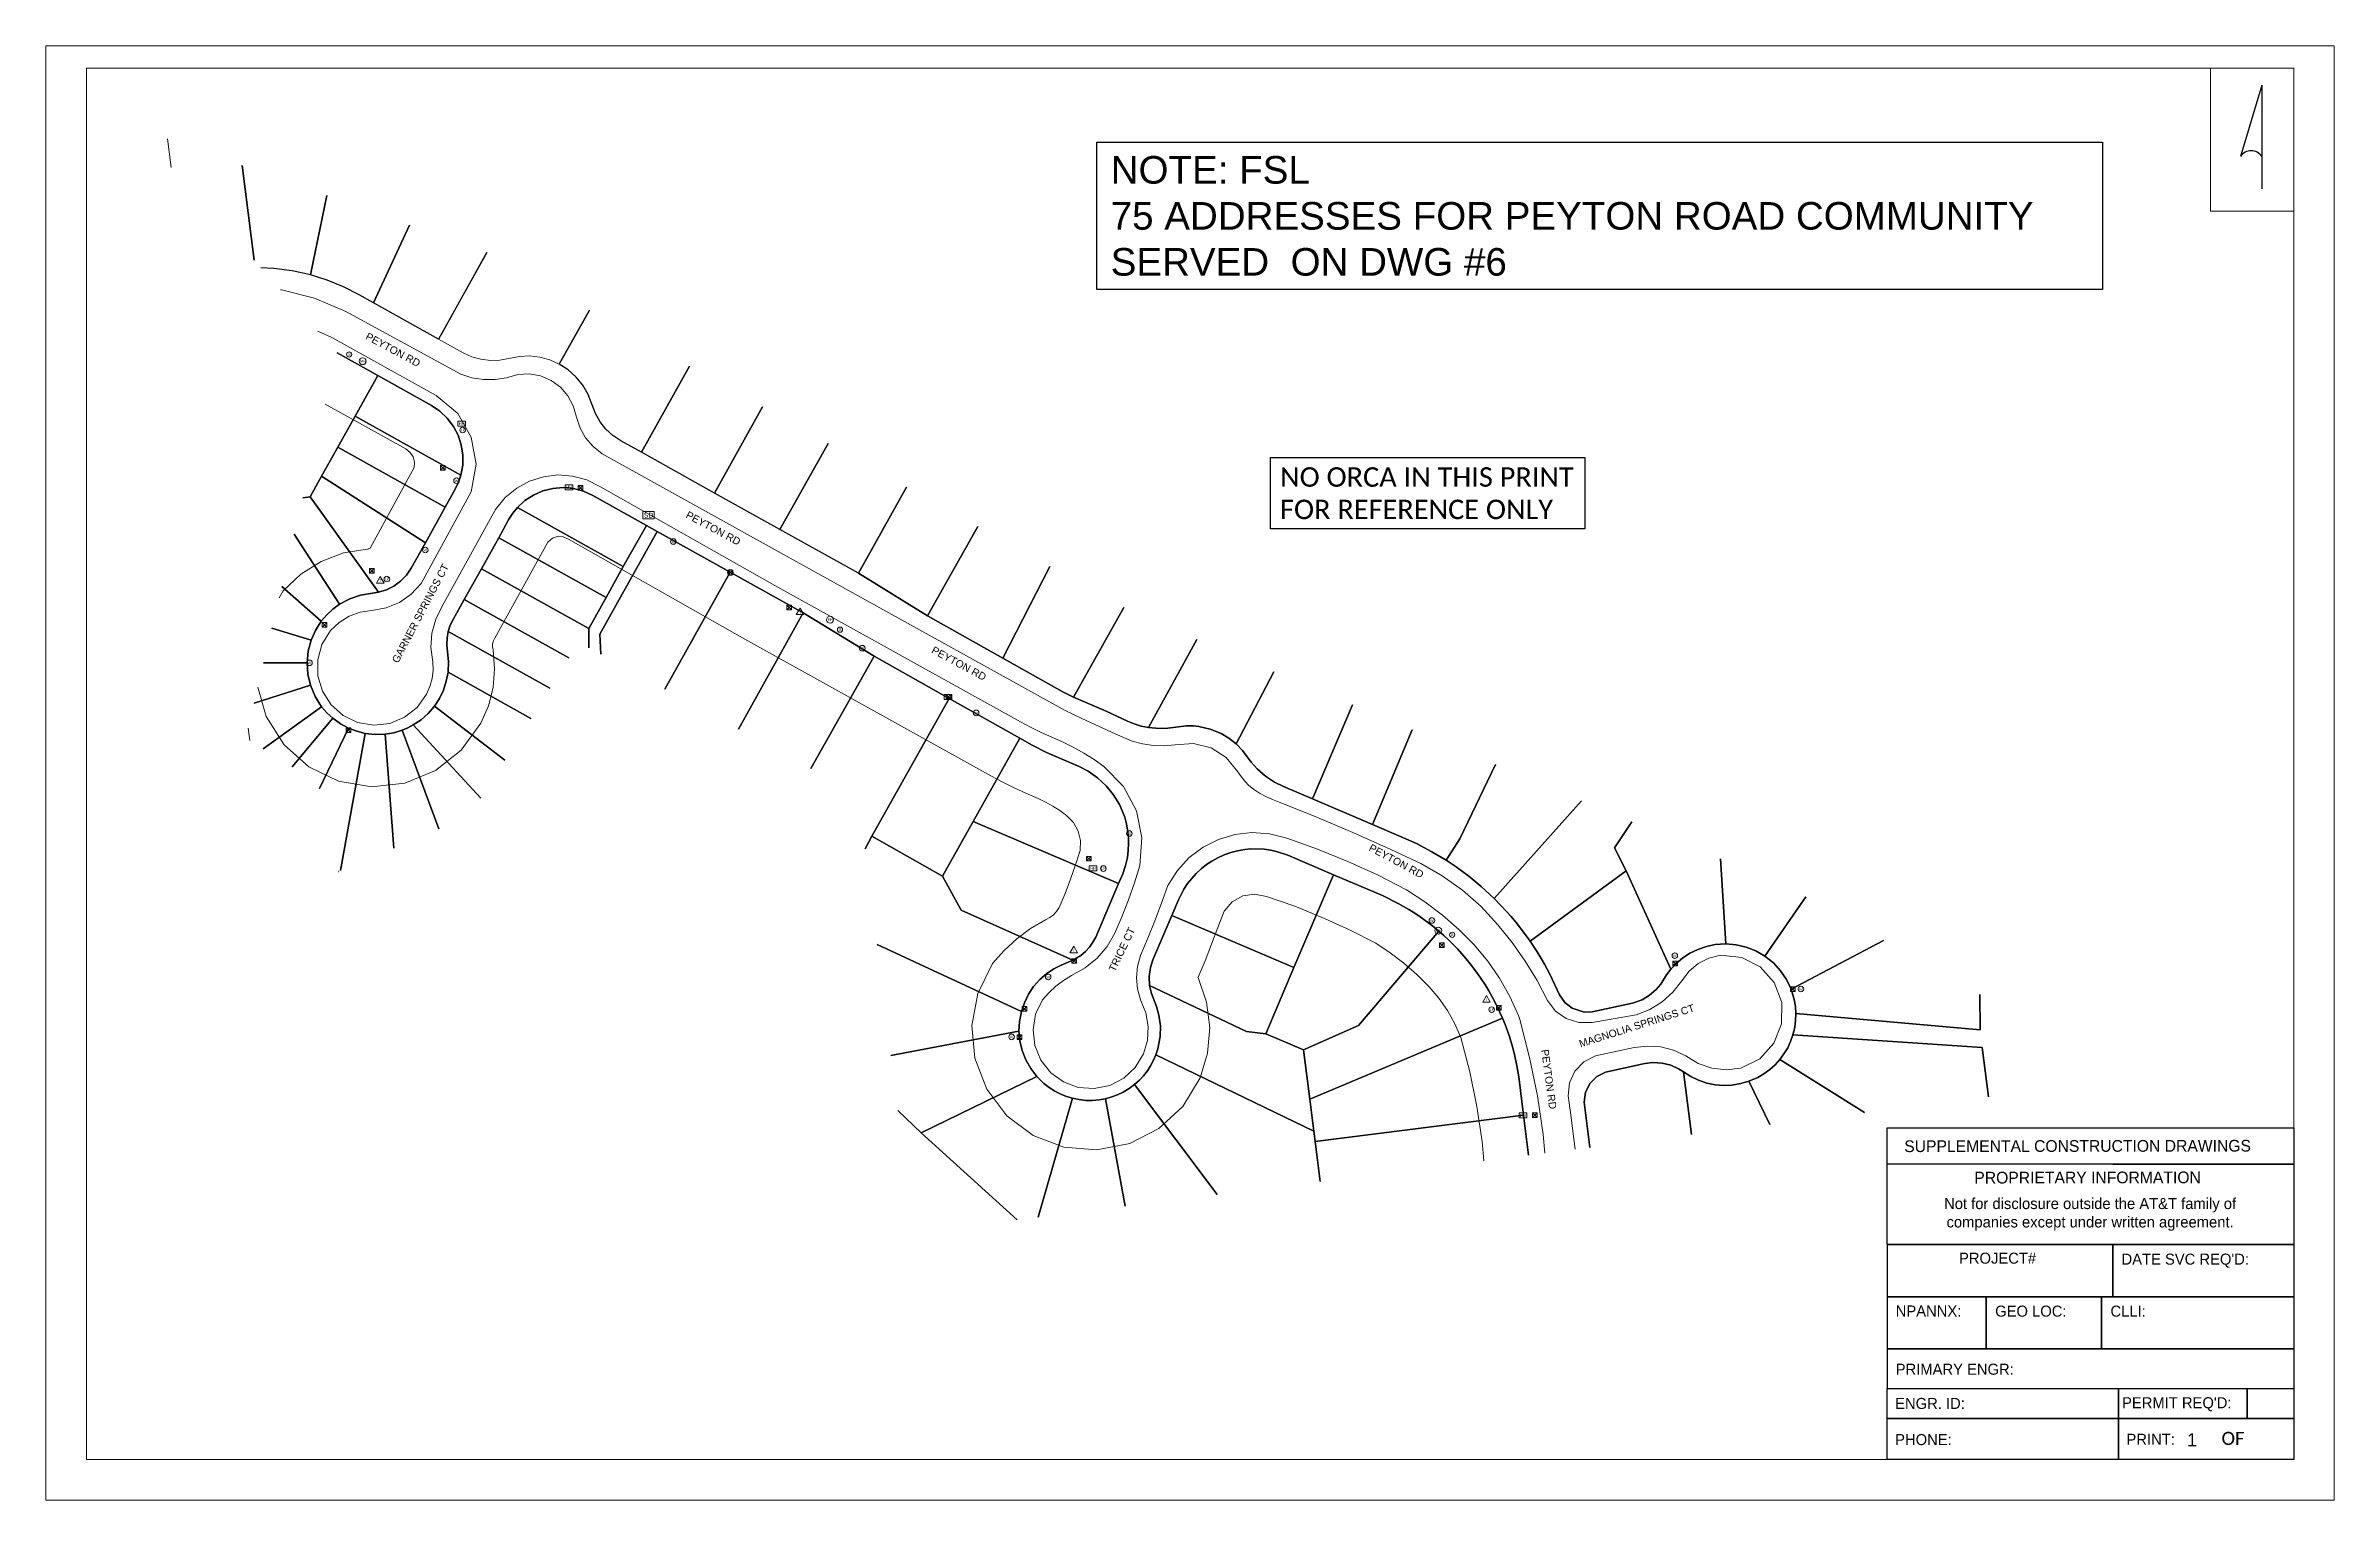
# Paper-space layout '20' of a CAD drawing. Header units: inches. Extents: x 1.3 to 17.9, y 1 to 11.6.
# The model-space entities are those that its viewports show. They can reach past a viewport. Long polylines and large blocks are cut down to what shows.
import ezdxf
from ezdxf.enums import TextEntityAlignment as Align
from ezdxf.lldxf.tags import DXFTag

# ---------------------------------------------------------------- set-up
doc = ezdxf.new("R2010")
doc.units = ezdxf.units.IN
doc.header["$MEASUREMENT"] = 0
doc.linetypes.add('ACAD_ISO02W100', pattern=[15, 12, -3])
doc.linetypes.add('DASHED', pattern=[0.75, 0.5, -0.25])
for name, color, linetype in [('20 loop', 1, 'Continuous'), ('50 loop', 1, 'Continuous'), ('845CHH', 7, 'Continuous'), ('8645CHH', 7, 'Continuous'), ('ADDRESS', 6, 'Continuous'), ('AERIAL CABLE', 5, 'Continuous'), ('CALLES', 6, 'Continuous'), ('CONDUIT', 7, 'Continuous'), ('EOP', 150, 'Continuous'), ('EX PED', 5, 'Continuous'), ('EXIST HH', 20, 'Continuous'), ('EXIST MH', 20, 'Continuous'), ('FBT.FST', 1, 'Continuous'), ('FST', 1, 'Continuous'), ('Grounding', 1, 'Continuous'), ('GROUNDING TEXT', 7, 'Continuous'), ('GroundingRED', 1, 'Continuous'), ('INNERDUCT BUBBLE NUMBERS', 7, 'Continuous'), ('P-P VALUES', 7, 'Continuous'), ('parcels', 7, 'Continuous'), ('PFP DETAIL', 7, 'Continuous'), ('Placemark', 7, 'Continuous'), ('Pole_Temp', 7, 'Continuous'), ('REELS BUBBLES', 87, 'Continuous'), ('Sewer MH', 7, 'Continuous'), ('SPAN LENGTHS', 7, 'Continuous'), ('StormDrain', 20, 'Continuous'), ('STREET NAMES', 250, 'Continuous'), ('TerminalCallout', 7, 'Continuous'), ('Viewport', 7, 'Continuous')]:
    doc.layers.add(name, color=color, linetype=linetype)
for name, color, linetype, lineweight in [('AERIAL CABLE PROP', 1, 'Continuous', 60), ('AnchorGuyProposed', 1, 'Continuous', 50), ('AnchorGuyRemove', 7, 'Continuous', 0), ('BURIED CABLE PROP', 1, 'BUR', 60), ('DRIVEWAYS', 250, 'Continuous', 20), ('FST PROP', 240, 'Continuous', 50), ('INNERDUCT', 4, 'Continuous', 53), ('INNERDUCT LENGTH', 4, 'Continuous', 53), ('J HOOK TEXT', 1, 'Continuous', 35), ('LightPost', 7, 'Continuous', 0), ('OVERLASH', 255, 'Continuous', 0), ('Pole notes', 7, 'Continuous', 0), ('Poles', 7, 'Continuous', 0), ('PROP CABLE', 1, 'Continuous', 50), ('RIZER TEXT', 1, 'Continuous', 0), ('ROAD CLEARENCE TEXT', 7, 'Continuous', 0), ('ROW', 102, 'ACAD_ISO02W100', 20), ('STRAND TEXT', 7, 'Continuous', 0), ('Transformer', 92, 'Continuous', 0), ('unk 2 (def)', 7, 'Continuous', 0), ('WaterMeter', 252, 'Continuous', 0), ('z Level 63', 7, 'Continuous', 0)]:
    doc.layers.add(name, color=color, linetype=linetype, lineweight=lineweight)
doc.layers.get('Viewport').off()
doc.styles.add('Annotative', font='arial.ttf')
doc.styles.add('calibri', font='calibri.ttf')
doc.styles.add('Legend', font='calibri.ttf')
doc.styles.add('MtXpl_Courier_New', font='cour.ttf')
doc.styles.add('PROPOSED', font='calibri.ttf')
doc.styles.get("Standard").update_dxf_attribs({"font": 'arial.ttf'})
doc.styles.add('TelcoFixed', font='dgn000.shx', dxfattribs={"height": 108})
tags = doc.linetypes.add('BUR', pattern='A,4.693196,-0.073857,["B",Standard,S=0.5,R=0,X=0,Y=-0.25],-0.553701,4.679246', length=10).pattern_tags.tags
tags[6] = DXFTag(74, 10)
tags = doc.linetypes.add('EPV', pattern='A,3.309809,-0.120318,["EOP",Standard,S=0.477614,R=0,X=0,Y=-0.246604],-1.488372', length=4.918499).pattern_tags.tags
tags[6] = DXFTag(74, 10)
tags = doc.linetypes.add('RRW', pattern='A,0.90073,-0.315516,0.90073,-0.315516,0.90073,-0.120318,["R/W",Standard,S=0.477614,R=0,X=0,Y=-0.246604],-1.382879', length=4.836419).pattern_tags.tags
tags[14] = DXFTag(74, 10)

psp = doc.layouts.new('20')

# ---------------------------------------------------------------- texts
at = {"color": 18, "lineweight": 50, "true_color": 0x000000, "insert": (16.827, 1.509), "char_height": 0.095, "width": 0.754, "attachment_point": 1, "style": 'Annotative'}
psp.add_mtext('1 ', dxfattribs=at)
at = {"layer": '845CHH', "color": 18, "linetype": 'ByBlock', "lineweight": -2, "true_color": 0x000000, "insert": (10.253, 8.511), "char_height": 0.14092, "width": 2.13891, "attachment_point": 1, "style": 'PROPOSED', "bg_fill": 16, "box_fill_scale": 1.5, "bg_fill_color": 256, "bg_fill_transparency": 0}
psp.add_mtext('NO ORCA IN THIS PRINT \\PFOR REFERENCE ONLY', dxfattribs=at)
at = {"layer": 'TerminalCallout', "lineweight": 30, "insert": (9.025, 10.767), "char_height": 0.2, "width": 7.08965, "attachment_point": 1, "bg_fill": 16, "box_fill_scale": 1.5, "bg_fill_color": 256, "bg_fill_transparency": 0}
psp.add_mtext('{\\C7;NOTE: FSL\\P75 ADDRESSES FOR PEYTON ROAD COMMUNITY\\PSERVED  ON DWG #6}', dxfattribs=at)

msp = doc.modelspace()

# ---------------------------------------------------------------- texts
at = {"layer": 'ADDRESS', "color": 7, "lineweight": 50, "char_height": 6, "width": 21.532, "attachment_point": 2}
for s, insert in [('5 SFU', (2015853.1, 780504.3)), ('49 SFU', (2015519.9, 780452.6)), ('45 SFU', (2015628.1, 780391.7)), ('41 SFU', (2015719.1, 780347.3)), ('37 SFU', (2015810.6, 780286.6)), ('33 SFU', (2015904.9, 780245.3)), ('29 SFU', (2016008.5, 780201.7)), ('25 SFU', (2016105.1, 780144.5)), ('21 SFU', (2016183.6, 780120.8)), ('17 SFU', (2016307.7, 780060.6)), ('13 SFU', (2016391.2, 780022.6)), ('9 SFU', (2016489.5, 779987.2)), ('5 SFU', (2016557.5, 779933.8)), ('6920 SBU', (2015268.4, 779752.2)), ('925 SBU', (2015555.2, 779669.1)), ('909 SBU', (2015423.1, 779652.8)), ('905 SBU', (2015349.3, 779622.6)), ('901 SBU', (2015281.1, 779599.6))]:
    msp.add_mtext(s, dxfattribs=dict(at, insert=insert))
at = {"layer": 'GROUNDING TEXT', "insert": (2016499.7, 780024.1), "char_height": 5, "width": 12.8, "attachment_point": 5, "style": 'Legend'}
msp.add_mtext('TGB', dxfattribs=at)
at = {"layer": 'INNERDUCT LENGTH', "color": 3, "style": 'Legend'}
for s, rotation, p in [("48'", 64.5958, (2015655.6, 780468.2)), ("99'", 335.0845, (2015678.8, 780433.6)), ("207'", 336.9671, (2016167.9, 780193.9)), ("232'", 321.5548, (2016607.1, 779978.6))]:
    msp.add_text(s, height=6, rotation=rotation, dxfattribs=at).set_placement(p)
at = {"layer": 'J HOOK TEXT', "color": 1, "insert": (2016510.2, 780052.2), "char_height": 6, "width": 11.167, "attachment_point": 5, "style": 'Legend'}
msp.add_mtext("\\pxqc;+25'", dxfattribs=at)
at = {"layer": 'P-P VALUES', "color": 4, "char_height": 7, "attachment_point": 5, "style": 'Legend'}
for s, insert, width, rotation in [("\\pxt4;{\\fVerdana|b0|i0|c0|p34;P-P 206'}", (2015602.6, 780446.7), 45.567, 329.6293), ("\\pxt4;{\\fVerdana|b0|i0|c0|p34;P-P 280'}", (2015922.2, 780409.6), 45.567, 77.3863), ("\\pxt4;{\\fVerdana|b0|i0|c0|p34;P-P 207'}", (2015817.3, 780324.7), 45.567, 330.6741), ("\\pxt4;{\\fVerdana|b0|i0|c0|p34;P-P 208'}", (2015972.7, 780249.8), 45.567, 337.5323), ("\\pxt4;{\\fVerdana|b0|i0|c0|p34;P-P 411'}", (2016197.8, 780154.9), 45.681, 337.0704)]:
    msp.add_mtext(s, dxfattribs=dict(at, insert=insert, width=width, rotation=rotation))
at = {"layer": 'PFP DETAIL', "color": 6, "lineweight": 80, "insert": (2015186.3, 779885.6), "char_height": 7.556, "attachment_point": 1, "rotation": 279.6464, "bg_fill": 16, "box_fill_scale": 1.5, "bg_fill_color": 256, "bg_fill_transparency": 0}
msp.add_mtext_dynamic_manual_height_columns('SEE DWG #4\\PFOR DETAILS', width=68.732, gutter_width=30, heights=[0], dxfattribs=at)
at = {"layer": 'Pole_Temp', "lineweight": 0, "char_height": 5, "attachment_point": 1}
for s, insert, width in [('P1\\P45-5\\PMGNV: YES', (2015112.5, 779911.3), 27.738), ('P2\\P40-5\\PMGNV: YES', (2015212.4, 779822.9), 26.735), ('P3\\P45-4\\PMGNV: YES', (2015193.9, 779700), 27.649), ('P4\\P40-4\\PMGNV: YES', (2015242.2, 779620.9), 27.649)]:
    msp.add_mtext(s, dxfattribs=dict(at, insert=insert, width=width))
at = {"layer": 'RIZER TEXT', "char_height": 5, "attachment_point": 8, "style": 'Legend'}
for s, insert in [("\\pxql;{\\C1;+24' UP\\PPOLE}", (2015200.1, 779965.8)), ("\\pxql;{\\C1;+24' DOWN\\PPOLE}", (2015122.5, 779914.5))]:
    msp.add_mtext_dynamic_manual_height_columns(s, width=25.646, gutter_width=1, heights=[0], dxfattribs=dict(at, insert=insert))
at = {"layer": 'ROAD CLEARENCE TEXT', "lineweight": 50, "insert": (2015130.7, 780070.2), "char_height": 5, "attachment_point": 1, "style": 'PROPOSED'}
msp.add_mtext_dynamic_manual_height_columns('ROAD CLR:\\P16\'-4"', width=26.234, gutter_width=50, heights=[0], dxfattribs=at)
at = {"layer": 'STRAND TEXT', "color": 7, "lineweight": 50, "style": 'PROPOSED'}
for rotation, p in [(306.9038, (2015077.8, 780058.5)), (276.3667, (2015162.9, 779827.8)), (276.3667, (2015174.9, 779750.5)), (274.9375, (2015171.7, 779627))]:
    msp.add_text('6M', height=7, rotation=rotation, dxfattribs=at).set_placement(p)
at = {"layer": 'STREET NAMES', "color": 7, "char_height": 6, "attachment_point": 1, "style": 'PROPOSED'}
for s, insert, width, rotation in [('GARDEN SPRINGS RD', (2015554.1, 780541.4), 101.887, 328.9706), ('GARDEN \\PSPRINGS RD', (2015974.5, 780316.2), 45.863, 332.8713), ('GARDEN SPRINGS RD', (2016167.6, 780227.3), 100.579, 337.7076)]:
    msp.add_mtext(s, dxfattribs=dict(at, insert=insert, width=width, rotation=rotation))
at = {"layer": 'STREET NAMES', "color": 7, "char_height": 6, "attachment_point": 1}
for s, width, insert, rotation in [('PEYTON RD', 84.064, (2015098.5, 780356.5), 5.3947), ('PEYTON RD', 84.064, (2015277.9, 780332.9), 331.7197), ('PENNINGTON RD', 116.238, (2015088.1, 780227.1), 277.2098), ('PEYTON RD', 84.064, (2015538.2, 780187.8), 331.7197), ('GARNER SPRINGS CT', 148.852, (2015296.8, 780066.2), 62.3232), ('PEYTON RD', 84.064, (2015737.9, 780077.9), 331.7197), ('PEYTON RD', 84.064, (2016093.4, 779917.3), 331.7197), ('TRICE CT', 64.234, (2015879.4, 779815.1), 64.5435), ('MAGNOLIA SPRINGS CT', 162.829, (2016261.4, 779757.3), 17.6194), ('PEYTON RD', 84.064, (2016237.2, 779750.4), 277.7632), ('PENNINGTON RD', 116.238, (2015154.7, 779715.2), 277.8159)]:
    msp.add_mtext_dynamic_manual_height_columns(s, width=width, gutter_width=25, heights=[0], dxfattribs=dict(at, insert=insert, rotation=rotation))

# ---------------------------------------------------------------- blocks, each defined once
blk = doc.blocks.new('ATTSW_NORTH1')
at = {"layer": 'z Level 63', "color": 0, "linetype": 'Continuous', "lineweight": -2, "ltscale": 800.0016}
for q in [(-1458, -1329), (0, -3559)]:
    blk.add_line((0, 3559), q, dxfattribs=at)
blk.add_arc((-729, -1826), 882, 34.29789, 145.70211, dxfattribs=at)
blk = doc.blocks.new('*U420')
for p, q in [((13.348, 1.853), (13.348, 2.701)), ((13.348, 2.701), (16.296, 2.701)), ((16.296, 2.701), (16.296, 1.853)), ((16.296, 2.436), (13.348, 2.436)), ((14.986, 2.436), (16.296, 2.436)), ((13.348, 1.853), (14.986, 1.853)), ((16.296, 1.853), (13.348, 1.853)), ((13.348, 1.853), (13.348, 1.475)), ((14.986, 1.475), (14.986, 1.853)), ((14.986, 1.853), (16.296, 1.853)), ((14.986, 1.853), (14.986, 1.475)), ((16.296, 1.853), (16.296, 1.475)), ((13.348, 1.475), (14.067, 1.475)), ((13.348, 1.475), (13.348, 1.098)), ((14.986, 1.475), (13.348, 1.475)), ((14.067, 1.098), (14.067, 1.475)), ((14.067, 1.475), (14.902, 1.475)), ((14.067, 1.475), (14.067, 1.098)), ((14.902, 1.475), (14.902, 1.098)), ((14.902, 1.098), (14.902, 1.475)), ((14.902, 1.475), (16.296, 1.475)), ((16.296, 1.475), (14.986, 1.475)), ((16.296, 1.475), (16.296, 1.098)), ((13.348, 1.098), (13.348, 0.811)), ((14.067, 1.098), (13.348, 1.098)), ((13.348, 1.098), (16.296, 1.098)), ((14.902, 1.098), (14.067, 1.098)), ((16.296, 1.098), (14.902, 1.098)), ((16.296, 1.098), (16.296, 0.811)), ((13.348, 0.811), (16.296, 0.811)), ((13.348, 0.592), (13.348, 0.811)), ((13.348, 0.811), (15.025, 0.811)), ((15.025, 0.811), (15.958, 0.811)), ((15.025, 0.811), (15.025, 0.592)), ((15.025, 0.592), (15.025, 0.811)), ((15.958, 0.811), (16.296, 0.811)), ((15.958, 0.592), (15.958, 0.811)), ((15.958, 0.811), (15.958, 0.592)), ((16.296, 0.811), (16.296, 0.592)), ((13.348, 0.295), (13.348, 0.592)), ((13.348, 0.592), (15.025, 0.592)), ((15.025, 0.592), (13.348, 0.592)), ((15.025, 0.592), (15.958, 0.592)), ((16.296, 0.592), (15.025, 0.592)), ((15.025, 0.592), (15.025, 0.295)), ((15.025, 0.295), (15.025, 0.592)), ((15.958, 0.592), (16.296, 0.592)), ((16.296, 0.592), (16.296, 0.295)), ((15.025, 0.295), (13.348, 0.295)), ((16.296, 0.295), (15.025, 0.295))]:
    blk.add_line(p, q)
at = {"layer": 'z Level 63', "color": 7, "linetype": 'Continuous', "lineweight": 0, "flags": 128}
blk.add_lwpolyline([(0, 10.543), (16.59, 10.543), (16.59, 0), (0, 0), (0, 10.543)], dxfattribs=at)
at = {"layer": 'z Level 63', "color": 7, "linetype": 'Continuous', "lineweight": 0}
for points in [[(0.295, 10.38), (16.296, 10.38), (16.296, 1.853), (16.296, 0.295), (13.348, 0.295), (0.295, 0.295)], [(15.694, 10.38), (16.296, 10.38), (16.296, 9.345), (15.694, 9.345)]]:
    blk.add_lwpolyline(points, close=True, dxfattribs=at)
at = {"layer": 'unk 2 (def)', "color": 7, "linetype": 'Continuous', "lineweight": 30, "ltscale": 100, "xscale": 0.0001058182743603506, "yscale": 0.0001058182743603506, "zscale": 0.0001058182743603506}
blk.add_blockref('ATTSW_NORTH1', (16.065, 9.882), dxfattribs=at)
at = {"color": 18, "lineweight": 30, "true_color": 0x000000, "style": 'TelcoFixed'}
for s, p in [('SUPPLEMENTAL CONSTRUCTION DRAWINGS', (13.473, 2.524)), ('PROPRIETARY INFORMATION', (13.981, 2.296))]:
    blk.add_text(s, height=0.085, rotation=0.085, dxfattribs=at).set_placement(p)
at = {"color": 18, "lineweight": 20, "true_color": 0x000000, "style": 'TelcoFixed'}
for s, p in [('PROJECT#', (13.87, 1.715)), ("DATE SVC REQ'D:", (15.048, 1.708)), ('NPANNX:', (13.411, 1.332)), ('GEO LOC:', (14.132, 1.331)), ('CLLI:', (14.968, 1.331)), ('PRIMARY ENGR:', (13.411, 0.91)), ('ENGR. ID:', (13.407, 0.662)), ("PERMIT REQ'D:", (15.052, 0.667)), ('PHONE:', (13.407, 0.4)), ('PRINT:', (15.084, 0.402))]:
    blk.add_text(s, height=0.08, dxfattribs=at).set_placement(p)
at = {"color": 18, "lineweight": 25, "true_color": 0x000000, "insert": (13.371, 2.191), "char_height": 0.08, "width": 2.89823, "attachment_point": 1, "style": 'TelcoFixed'}
blk.add_mtext('\\pxqc;Not for disclosure outside the AT&T family of\\Pcompanies except under written agreement.', dxfattribs=at)
at = {"color": 18, "lineweight": 50, "true_color": 0x000000, "insert": (15.773, 0.496), "char_height": 0.095, "attachment_point": 1, "style": 'calibri'}
blk.add_mtext_dynamic_manual_height_columns('OF', width=0.21385, gutter_width=0.475, heights=[0.103], dxfattribs=at)
at = {"color": 18, "lineweight": 50, "true_color": 0x000000, "style": 'MtXpl_Courier_New', "flags": 10}
blk.add_attdef('PROJECT_#', (13.832, 1.524), '', height=0.085, rotation=0.05, dxfattribs=at)
for tag, p in [('SVC_DATE', (15.237, 1.531)), ('GEO_LOC', (14.15, 1.148)), ('CLLI_REG', (15.293, 1.151)), ('PRIMARY_ENG', (14.521, 0.894)), ('ENGR_ID', (14.055, 0.657)), ('PERMIT_REQ', (16.015, 0.659)), ('PHONE_#', (13.927, 0.392)), ('TOTAL_PG', (15.987, 0.399))]:
    blk.add_attdef(tag, p, '', height=0.085, dxfattribs=at)
blk.add_attdef('NPANNX', text='', height=0.085, dxfattribs=at).set_placement((13.423, 1.242), align=Align.TOP_LEFT)
blk = doc.blocks.new('LP')
at = {"layer": 'LightPost'}
blk.add_circle((-0.01, 0.01), 1.15, dxfattribs=at)
blk.add_text('LP', height=1.037, dxfattribs=at).set_placement((-0.85, -0.47))
blk = doc.blocks.new('W')
at = {"layer": 'WaterMeter', "color": 5}
blk.add_circle((0, 0), 2.28, dxfattribs=at)
blk.add_text('W', height=2.06, dxfattribs=at).set_placement((-1.4, -1.2))
blk = doc.blocks.new('FST_FBT')
at = {"layer": 'FST', "lineweight": 30}
h = blk.add_hatch(color=256, dxfattribs=at)
h.dxf.hatch_style = 1
h.paths.add_polyline_path([(5.29, 18.27), (0, 19.86), (-5.29, 18.27), (0, 16.69)])
at = {"layer": 'FBT.FST', "lineweight": 30}
blk.add_lwpolyline([(-5.29, 18.27), (0, 16.69), (5.29, 18.27), (0, 19.86)], close=True, dxfattribs=at)
blk.add_lwpolyline([(0, 16.69), (0, 0)], dxfattribs=at)
blk = doc.blocks.new('ACMAP_ANN_TEMPLATE_SPANS')
at = {"color": 0, "linetype": 'ByBlock', "lineweight": -2}
for p, q in [((-8.2, 12.5), (22.7, 12.5)), ((-8.2, -4.5), (22.7, -4.5))]:
    blk.add_line(p, q, dxfattribs=at)
for centre, start, end in [((-8.2, 4), 90, 270), ((22.7, 4), 270, 90)]:
    blk.add_arc(centre, 8.49, start, end, dxfattribs=at)
at = {"color": 18, "lineweight": 50, "true_color": 0x000000, "style": 'Annotative'}
blk.add_attdef('AERIALFOOT', text='', height=10, dxfattribs=at).set_placement((6.7, 4.7), align=Align.MIDDLE_CENTER)
blk = doc.blocks.new('845CHH')
at = {"layer": '845CHH', "color": 1, "lineweight": 90}
blk.add_lwpolyline([(15.8, -10.3), (-14.2, -10.2), (-14.3, 8.8), (15.7, 8.7)], close=True, dxfattribs=at)
blk = doc.blocks.new('8645CHH')
at = {"layer": '8645CHH', "color": 1, "lineweight": 70}
blk.add_lwpolyline([(9.1, -5.9), (-7.9, -5.8), (-7.9, 4.9), (9.1, 4.9)], close=True, dxfattribs=at)
blk = doc.blocks.new('*U200')
at = {"linetype": 'Continuous', "lineweight": 0}
for p, q in [((-0.5, -0.16), (-0.5, 1.15)), ((0.5, -0.16), (0.5, 1.15))]:
    blk.add_line(p, q, dxfattribs=at)
blk = doc.blocks.new('*U201')
at = {"linetype": 'Continuous', "lineweight": 0}
for p, q in [((-0.5, -1.29), (-0.5, 1.15)), ((0.5, -1.29), (0.5, 1.15))]:
    blk.add_line(p, q, dxfattribs=at)
blk = doc.blocks.new('*U202')
at = {"layer": 'Pole notes', "color": 1, "linetype": 'Continuous', "lineweight": 35, "flags": 128}
for points in [[(-4.17, 0.64), (-4.05, 1.17)], [(-3.5, 0.18), (-3.26, 1.29)], [(-2.82, -0.24), (-2.45, 1.45)], [(-2.14, -0.67), (-1.66, 1.56)], [(0.01, 0.03), (-1.9, 0.45)]]:
    blk.add_lwpolyline(points, dxfattribs=at)
blk = doc.blocks.new('*U203')
at = {"linetype": 'Continuous', "lineweight": 0}
for p, q in [((-0.5, -1.06), (-0.5, 1.15)), ((0.5, -1.05), (0.5, 1.15))]:
    blk.add_line(p, q, dxfattribs=at)
blk = doc.blocks.new('*U416')
at = {"linetype": 'Continuous', "lineweight": 0, "true_color": 0xffffff}
h = blk.add_hatch(color=7, dxfattribs=at)
h.dxf.hatch_style = 1
h.paths.add_polyline_path([(-0.122, 0, 1), (0.122, 0, 1)])
at = {"color": 0, "linetype": 'ByBlock', "lineweight": -2}
blk.add_circle((0, 0), 0.122, dxfattribs=at)
at = {"color": 0, "linetype": 'ByBlock', "lineweight": -2, "style": 'PROPOSED'}
blk.add_attdef('CCFN', text='', height=0.0844, dxfattribs=at).set_placement((0, 0), align=Align.MIDDLE_CENTER)
at = {"color": 0, "linetype": 'ByBlock', "lineweight": -2, "flags": 104}
blk.add_attdef('CCFA', text='', height=0.0844, dxfattribs=at).set_placement((0.206, 0.09), align=Align.TOP_LEFT)
blk = doc.blocks.new('*U184')
at = {"linetype": 'Continuous', "lineweight": 0}
for p, q in [((-0.5, 0.4), (-0.5, 1.15)), ((0.5, 0.4), (0.5, 1.15))]:
    blk.add_line(p, q, dxfattribs=at)
blk = doc.blocks.new('*U172')
at = {"linetype": 'Continuous', "lineweight": 0}
for p, q in [((-0.5, 0.34), (-0.5, 1.15)), ((0.5, 0.34), (0.5, 1.15))]:
    blk.add_line(p, q, dxfattribs=at)
blk = doc.blocks.new('*U180')
at = {"linetype": 'Continuous', "lineweight": 0}
for p, q in [((-0.08, -0.39), (-0.86, 0.71)), ((0.74, 0.19), (-0.05, 1.29))]:
    blk.add_line(p, q, dxfattribs=at)
blk = doc.blocks.new('*U187')
at = {"linetype": 'Continuous', "lineweight": 0}
for p, q in [((-0.08, -0.39), (-0.86, 0.71)), ((0.74, 0.19), (-0.05, 1.29))]:
    blk.add_line(p, q, dxfattribs=at)
blk = doc.blocks.new('TCF')
at = {"layer": 'FBT.FST', "lineweight": 30}
blk.add_lwpolyline([(50, 1.3), (0, 0)], dxfattribs=at)
blk.add_lwpolyline([(54.4, 17.3), (50, 1.3), (55.2, -14.4), (59.6, 1.6)], close=True, dxfattribs=at)
blk = doc.blocks.new('HH')
at = {"layer": 'EXIST HH', "color": 1, "lineweight": 0}
blk.add_lwpolyline([(-5.7, 3.3), (4.7, 3.3), (4.7, -3.6), (-5.7, -3.6)], close=True, dxfattribs=at)
at = {"layer": 'EXIST HH', "color": 1}
blk.add_text('HH', height=4, dxfattribs=at).set_placement((-4.4, -2.2))
blk = doc.blocks.new('EX MH')
at = {"layer": 'EXIST MH', "lineweight": 0}
blk.add_circle((-0.1, -0.1), 7.02, dxfattribs=at)
at = {"layer": 'EXIST MH'}
blk.add_text('MH', height=5, dxfattribs=at).set_placement((-5.1, -2.4))
blk = doc.blocks.new('EX PED')
at = {"layer": 'EX PED', "color": 5, "lineweight": 0}
blk.add_lwpolyline([(-3.8, 3.7), (3.8, 3.7), (3.8, -3.7), (-3.8, -3.7)], close=True, dxfattribs=at)
for points in [[(-3.8, 3.7), (3.8, -3.7)], [(3.8, 3.7), (-3.8, -3.7)]]:
    blk.add_lwpolyline(points, dxfattribs=at)
blk = doc.blocks.new('Strome Drain')
at = {"layer": 'StormDrain', "color": 1, "lineweight": 0}
blk.add_lwpolyline([(-4.5, 3), (4.6, 3), (4.6, -3), (-4.5, -3)], close=True, dxfattribs=at)
at = {"layer": 'StormDrain', "color": 1}
blk.add_text('SD', height=4, rotation=0.0453, dxfattribs=at).set_placement((-3.7, -2))
blk = doc.blocks.new('Transforam')
at = {"layer": 'Transformer', "color": 3}
blk.add_lwpolyline([(-0.5, 6.9), (-6.6, -3.7), (5.7, -3.7)], close=True, dxfattribs=at)
blk.add_text('T', height=4, dxfattribs=at).set_placement((-2, -1.9))
blk = doc.blocks.new('POLES')
at = {"layer": 'Poles'}
for points in [[(-0.93, 1.72), (1.13, -1.84)], [(-0.93, -1.84), (1.13, 1.71)], [(-1.96, -0.06), (2.16, -0.06)]]:
    blk.add_lwpolyline(points, dxfattribs=at)
blk = doc.blocks.new('*U176')
at = {"layer": 'Pole notes', "color": 135, "linetype": 'Continuous', "lineweight": 0, "true_color": 0x32a0a0, "flags": 128}
for points in [[(2.05, 0.91), (1.82, -1.35)], [(2.77, 0.57), (2.6, -1.15)], [(3.49, 0.23), (3.38, -0.9)], [(-0.01, -0.02), (1.94, -0.22)], [(4.21, -0.15), (4.16, -0.69)]]:
    blk.add_lwpolyline(points, dxfattribs=at)
blk = doc.blocks.new('*U177')
at = {"layer": 'Pole notes', "color": 135, "linetype": 'Continuous', "lineweight": 0, "true_color": 0x32a0a0, "flags": 128}
for points in [[(-4.16, 0.69), (-4.04, 1.21)], [(-3.5, 0.22), (-3.24, 1.33)], [(-2.82, -0.21), (-2.43, 1.48)], [(-2.15, -0.64), (-1.64, 1.58)], [(0.01, 0.03), (-1.89, 0.47)]]:
    blk.add_lwpolyline(points, dxfattribs=at)
blk = doc.blocks.new('*U209')
at = {"layer": 'Pole notes', "color": 135, "linetype": 'Continuous', "lineweight": 0, "true_color": 0x32a0a0, "flags": 128}
for points in [[(-4.22, -0.08), (-4.19, 0.46)], [(-3.48, -0.42), (-3.43, 0.72)], [(-2.74, -0.71), (-2.66, 1.01)], [(-2, -1.02), (-1.9, 1.26)], [(0, 0.03), (-1.95, 0.12)]]:
    blk.add_lwpolyline(points, dxfattribs=at)
blk = doc.blocks.new('*U210')
at = {"layer": 'Pole notes', "color": 135, "linetype": 'Continuous', "lineweight": 0, "true_color": 0x32a0a0, "flags": 128}
for points in [[(-0.02, 0.02), (-1.37, -1.38)], [(-2.73, -3.21), (-3.12, -2.84)], [(-1.98, -2.89), (-2.8, -2.09)], [(-1.27, -2.52), (-2.52, -1.32)], [(-0.55, -2.17), (-2.19, -0.59)]]:
    blk.add_lwpolyline(points, dxfattribs=at)
blk = doc.blocks.new('*U250')
for p, q in [((6.42, 4.1), (7.62, 6.11)), ((8.75, 4.36), (6.42, 4.1)), ((7.34, 4.2), (6.9, 4.9))]:
    blk.add_line(p, q)
for points in [[(0, 0), (6.42, 4.1)], [(3.65, 1.96), (2.77, 2.14)], [(3.12, 1.61), (3.3, 2.49)], [(6.42, 4.1), (6.2, 4.15)], [(6.38, 3.88), (6.42, 4.1)]]:
    blk.add_lwpolyline(points)
blk = doc.blocks.new('*U251')
for p, q in [((0, 0), (6.44, 4.07)), ((6.22, 4.12), (6.44, 4.07)), ((6.44, 4.07), (6.39, 3.85))]:
    blk.add_line(p, q)
blk = doc.blocks.new('*U252')
blk.add_line((-8.04, -2.63), (-7.75, -3.4))
for points in [[(0, 0), (-7.12, -2.72)], [(-9.45, -2.5), (-7.12, -2.72), (-8.7, -4.44)], [(-7.12, -2.72), (-7.02, -2.51)], [(-6.91, -2.81), (-7.12, -2.72)]]:
    blk.add_lwpolyline(points)
blk = doc.blocks.new('Sewer')
at = {"layer": 'Sewer MH', "color": 1, "lineweight": 0}
blk.add_circle((0.2, 0), 3.51, dxfattribs=at)
at = {"layer": 'Sewer MH', "color": 1}
blk.add_text('S', height=4, dxfattribs=at).set_placement((-1.6, -1.7))
blk = doc.blocks.new('RFBT')
at = {"layer": 'FBT.FST', "color": 18, "lineweight": 30, "true_color": 0x000000}
blk.add_lwpolyline([(2521682, 1409042.7), (2521679.1, 1409072.4), (2521695.7, 1409074), (2521698.6, 1409044.3)], close=True, dxfattribs=at)
for points in [[(2521708.7, 1409063.2), (2521704.7, 1409057.1)], [(2521678.1, 1409060), (2521683.2, 1409054.8)], [(2521682.6, 1409060.7), (2521678.6, 1409054.6)], [(2521697.1, 1409059.1), (2521730.3, 1409062.4)], [(2521704.2, 1409062.6), (2521709.3, 1409057.3)]]:
    blk.add_lwpolyline(points, dxfattribs=at)
at = {"layer": 'FBT.FST', "color": 18, "lineweight": 30, "true_color": 0x000000, "insert": (2521688.8, 1409058.3), "char_height": 10, "attachment_point": 5, "rotation": 95.5516, "style": 'Legend'}
blk.add_mtext_dynamic_manual_height_columns('\\pxqc;FBT', width=33.003, gutter_width=1, heights=[15.7], dxfattribs=at)
blk = doc.blocks.new('f')
at = {"layer": 'FBT.FST', "lineweight": 60}
for p, q in [((1588178.4, 1107839), (1588188.5, 1107850.2)), ((1588188.5, 1107850.1), (1588209.6, 1107831)), ((1588167.4, 1107805.8), (1588189.2, 1107829.2)), ((1588199.5, 1107819.9), (1588178.4, 1107839)), ((1588209.6, 1107831.1), (1588199.5, 1107819.9))]:
    blk.add_line(p, q, dxfattribs=at)
at = {"layer": 'FBT.FST', "lineweight": 60, "width": 0.99289}
blk.add_text('FBT', height=9.32, rotation=317.7627, dxfattribs=at).set_placement((1588181.8, 1107839.6))
blk = doc.blocks.new('20 loop')
at = {"layer": '20 loop', "color": 1, "lineweight": 50}
blk.add_circle((-0.1, 0), 7.96, dxfattribs=at)
at = {"layer": '20 loop', "color": 1, "lineweight": 53, "insert": (-4.3, 2.7), "char_height": 5, "width": 8.826, "attachment_point": 1, "line_spacing_factor": 0.96, "bg_fill": 2}
blk.add_mtext("20'", dxfattribs=at)
blk = doc.blocks.new('*U173')
at = {"linetype": 'Continuous', "lineweight": 0}
for p, q in [((-0.5, 0.48), (-0.5, 1.15)), ((0.5, 0.48), (0.5, 1.15))]:
    blk.add_line(p, q, dxfattribs=at)
blk = doc.blocks.new('50 loop')
at = {"layer": '50 loop', "color": 1, "lineweight": 50}
blk.add_circle((-0.1, 0), 7.96, dxfattribs=at)
at = {"layer": '50 loop', "color": 1, "lineweight": 60, "insert": (-3.5, 2.5), "char_height": 4.56, "width": 8.053, "attachment_point": 1, "bg_fill": 2}
blk.add_mtext("50'", dxfattribs=at)

# ---------------------------------------------------------------- linework, layer by layer
at = {"layer": 'AERIAL CABLE PROP', "color": 5, "lineweight": 0}
for points in [[(2015174.5, 779948), (2015178.4, 779962.5), (2015065.7, 780119.8), (2015062.5, 780147.5), (2015020, 780545.2), (2014791.5, 780704.3), (2014759, 780703.8), (2014418.8, 780700)], [(2015201.5, 779506.9), (2015181.2, 779597), (2015178.5, 779652.7), (2015142.6, 779931.3), (2015145.1, 779934.4)], [(2015477.7, 779605.6), (2015504, 779544)]]:
    msp.add_lwpolyline(points, dxfattribs=at)
at = {"layer": 'AERIAL CABLE PROP', "color": 5}
for points in [[(2015174.5, 779948), (2015169.8, 779957.3), (2015056.1, 780116.1), (2015052.6, 780146.5), (2015015.2, 780541.1), (2014788.6, 780694.3), (2014529.8, 780690)], [(2015205.8, 779512.5), (2015185.5, 779598.1), (2015184.3, 779653.3), (2015145.1, 779934.4)]]:
    msp.add_lwpolyline(points, dxfattribs=at)
at = {"layer": 'BURIED CABLE PROP', "color": 10, "lineweight": 70, "ltscale": 12}
for points in [[(2016465.3, 780049.4), (2015968.9, 780259.4, -0.030793), (2015892.5, 780295.7, -0.030693), (2015794.8, 780350), (2015588.7, 780464.4, -0.319415), (2015475.9, 780649.3, 0.021253), (2015429.4, 780656), (2015227.2, 780683.9), (2014962.7, 780723.6), (2014880.1, 780743.1), (2014867.4, 780689.2), (2014834.3, 780697.3), (2014826.5, 780688.1), (2014830.3, 780708.8), (2014821.6, 780699.2), (2014803.1, 780702.1), (2014787.1, 780693.9), (2014773.8, 780685, 1.002818), (2014777.5, 780681.2)], [(2015903, 780290.1), (2015932.9, 780369.6), (2015948.4, 780438.8, 0.1616), (2015941.5, 780477.7, 0.024364), (2015903, 780544.7)], [(2016465.3, 780049.4), (2016501.3, 780057.8, 0.960548), (2016497.7, 780066.1)], [(2015164.6, 779885.5), (2015155.4, 779951.3, 0.004091), (2014771.5, 779900.3, 0.003259), (2014614.6, 779876.4), (2014276.7, 779836.3), (2014097.3, 779817.4), (2014101.6, 779778.8), (2014108.9, 779776), (2014097.1, 779774.6), (2014103.8, 779771.8), (2014091.5, 779757.8)]]:
    msp.add_lwpolyline(points, format="xyb", dxfattribs=at)
at = {"layer": 'BURIED CABLE PROP', "color": 10, "linetype": 'DASHED', "lineweight": 9, "ltscale": 12}
msp.add_lwpolyline([(2015161.6, 779884.5), (2015153.5, 779947.8, 0.004712), (2014771.9, 779897.3, 0.00326), (2014615.1, 779873.5), (2014277, 779833.3), (2014100.6, 779814.8), (2014104.4, 779780.9), (2014115.2, 779775.2), (2014108.8, 779773), (2014095.1, 779757.3)], format="xyb", dxfattribs=at)
at = {"layer": 'BURIED CABLE PROP', "color": 10, "lineweight": 70, "ltscale": 12}
for points in [[(2015181.2, 779888.9), (2015175.1, 779939.9), (2015180.7, 779943), (2015170.1, 779943.3), (2015174.9, 779946.7), (2015174.5, 779948)], [(2015145.1, 779934.4), (2015150.9, 779934.8), (2015153.3, 779931.7), (2015153.3, 779938.8), (2015155.1, 779934.7), (2015166.5, 779936), (2015173, 779887.2)]]:
    msp.add_lwpolyline(points, dxfattribs=at)
at = {"layer": 'CONDUIT', "color": 4, "lineweight": 70}
msp.add_lwpolyline([(2015899.7, 780303.7), (2015925.2, 780371.9), (2015940.5, 780440.2, 0.16066), (2015934.4, 780473.9, 0.049519), (2015904.4, 780523.5, 0.018456)], format="xyb", dxfattribs=at)
for points in [[(2015712.5, 780408.2), (2015635.3, 780450.1), (2015659.8, 780494.2)], [(2016120.2, 780209.7), (2016280.7, 780141.4)], [(2016482.1, 780051.9), (2016584.8, 780005), (2016662.1, 779949.2)], [(2015181, 779939.5), (2015185.6, 779940)], [(2015189.1, 779891.3), (2015183.3, 779939.7)]]:
    msp.add_lwpolyline(points, dxfattribs=at)
at = {"layer": 'DRIVEWAYS', "color": 1}
for points in [[(2015505, 780503.9), (2015475.5, 780477.3), (2015485.6, 780466), (2015515.2, 780492.5)], [(2015789.6, 780472.9), (2015808.9, 780507.7), (2015795.5, 780515.1), (2015776.2, 780480.4)], [(2015904, 780482.8), (2015870, 780462.1), (2015877.9, 780449.1), (2015911.9, 780469.6)], [(2015590.8, 780441.5), (2015571.7, 780406.6), (2015585, 780399.3), (2015604.3, 780434)], [(2015692.2, 780385.2), (2015673.1, 780350.3), (2015686.4, 780343), (2015705.7, 780377.7)], [(2015781, 780335.8), (2015760.7, 780301.6), (2015773.8, 780293.9), (2015794.2, 780328)], [(2015877.2, 780281.7), (2015859.8, 780245.9), (2015873.5, 780239.2), (2015891, 780274.9)], [(2015942.9, 780249.6), (2015927.6, 780212.9), (2015941.6, 780207), (2015957.1, 780243.6)], [(2016058.7, 780200.7), (2016043.4, 780164), (2016057.4, 780158.1), (2016072.9, 780194.7)], [(2016156.5, 780159.3), (2016141.2, 780122.6), (2016155.2, 780116.7), (2016170.7, 780153.3)], [(2016243.5, 780122.5), (2016228.2, 780085.8), (2016242.2, 780080), (2016257.6, 780116.5)], [(2016290.4, 780102.7), (2016275.1, 780066), (2016289.1, 780060.1), (2016304.6, 780096.7)], [(2016381.4, 780064.2), (2016366.1, 780027.5), (2016380.1, 780021.6), (2016395.6, 780058.2)], [(2016518.5, 780005.4), (2016503.2, 779968.7), (2016517.2, 779962.8), (2016532.6, 779999.4)], [(2016563.1, 779983.2), (2016542.9, 779948.9), (2016556, 779941.2), (2016576.3, 779975.3)], [(2015207.3, 779826.4), (2015243.6, 779832.1), (2015241.2, 779847.2), (2015205, 779841.6)], [(2015081.6, 779768.7), (2015042.2, 779763.4), (2015044.2, 779748.3), (2015083.6, 779753.5)]]:
    msp.add_lwpolyline(points, dxfattribs=at)
at = {"layer": 'EOP', "color": 6, "linetype": 'EPV', "ltscale": 5}
msp.add_lwpolyline([(2015598.2, 780998.3), (2015577.9, 780893.8, 0.426731), (2015594.6, 780870.2), (2015669.7, 780858.9, -0.027289), (2015712.7, 780849.7, -0.189113), (2015814.7, 780773.7), (2015859.8, 780697.9), (2015944.4, 780560.3, -0.03052), (2015980.6, 780497.9, -0.164164), (2015991.6, 780430.6), (2015972.1, 780345.8, 0.341447), (2015995.1, 780307.9), (2016523.4, 780084.5, -0.086454), (2016703.1, 779973.1), (2016957.7, 779744.5)], format="xyb", dxfattribs=at)
msp.add_lwpolyline([(2015907.7, 780349.4, 0.456291), (2015952.4, 780365.2), (2015968.1, 780435.1, 0.163011), (2015959.2, 780486.9, 0.03084), (2015924.2, 780547.3), (2015839.3, 780685.5), (2015794.2, 780761.3, 0.188714), (2015706.4, 780826.5, 0.027232), (2015666, 780835.2), (2015588.3, 780846.9, 0.401806), (2015565.7, 780830.9), (2015535.4, 780674.6, 0.025925), (2015531.8, 780655.1, 0.341569), (2015613.7, 780513.4), (2015823.9, 780396.7, 0.028065)], format="xyb", close=True, dxfattribs=at)
at = {"layer": 'EOP', "color": 6, "linetype": 'EPV', "lineweight": 0, "ltscale": 5}
for points in [[(2016687.1, 779955.2, 0.086521), (2016514.3, 780062.3), (2015981.8, 780287.5, -0.031234), (2015907.7, 780322.7, -0.031207), (2015811.6, 780376.1), (2015603.3, 780491.7, -0.338732), (2015508.2, 780656.9, 0.392552)], [(2015077.3, 780392, 0.415267), (2015118.6, 780362.3, 0.012738), (2015152.3, 780367.8, -0.161096), (2015259.6, 780349.7), (2015353.1, 780298.9, 0.162213), (2015390.3, 780295.9, -0.486877), (2015447, 780263.9, 0.193462), (2015467.9, 780234.1), (2015620.7, 780149.2), (2015844.3, 780025.4, 0.011688), (2015898.7, 780000.6, 0.120381), (2015933.8, 779997.5, -0.336622), (2015984.7, 779975.7, 0.086051), (2015997.3, 779961.5, 0.063767), (2016018.4, 779950.9, -0.016892), (2016133.3, 779901.2, -0.101979), (2016196.1, 779851.2, -0.070396), (2016236.3, 779789.7, 0.316864), (2016272.6, 779771.9), (2016308.5, 779778.2, 0.185167), (2016345.6, 779805.8, -0.221498), (2016376.9, 779826.7, -0.905922), (2016393.4, 779734.7, -0.221412), (2016348.8, 779744.9, 0.18445), (2016306.9, 779751.5), (2016275.3, 779744.7, 0.346748), (2016253.3, 779712.3, 0.000972), (2016261.1, 779650.7)], [(2015181, 779497.6), (2015160.5, 779743.3), (2015147, 779837.8, 0.009792), (2015146.8, 779839.1), (2015140.9, 779871.5, -0.01897), (2015140.3, 779874.9), (2015118.9, 780030.4), (2015100.5, 780168.9), (2015083.6, 780302.9, -0.400232), (2015108.2, 780336.2, -0.01857), (2015173.4, 780345.1, -0.142071), (2015248.2, 780328.6), (2015333.1, 780281.5, -0.367848), (2015361.4, 780203.2), (2015320.8, 780128.7, -0.216865), (2015280.7, 780106.7, 0.207424), (2015247.1, 780090.5, 1.105764), (2015325.3, 780038.7, 0.152248), (2015330.3, 780064.9, -0.198159), (2015338, 780110.2), (2015381.4, 780188.9, -0.409254), (2015466.7, 780207.2), (2015608.4, 780127), (2015807.9, 780016.2, 0.027913), (2015842.1, 780000, -0.057404), (2015875.8, 779979.9, -0.293161), (2015905, 779899.4, -0.032513), (2015884.8, 779844.4, -0.180078), (2015849.6, 779810.1, 0.100713), (2015825.8, 779790.3, 1.088077), (2015908, 779746.3, 0.226418), (2015905.6, 779790.2, -0.177038), (2015905.6, 779826.3, 0.012713), (2015927.9, 779883.1, -0.379961), (2016024.5, 779921.6, -0.045272), (2016121.9, 779879.7, -0.069008), (2016176.9, 779834.9, -0.093449), (2016212.7, 779777.5, -0.021598), (2016213.8, 779774.2, -0.056342), (2016235.6, 779649.3)], [(2015077.2, 779910.5, 0.009531), (2014618.8, 779846.7), (2014261.2, 779804.2), (2014158.4, 779794.3, -0.398362), (2014136.1, 779813.7), (2014125.2, 779918.6, 0.029127), (2014091, 780119.9, -0.044788), (2014081.6, 780179.6, -0.383914), (2014110, 780215.8), (2014225.8, 780232.3), (2014555.1, 780271.9), (2014709.4, 780293.2, -0.068695), (2014714.9, 780293.2), (2014723.1, 780292, 0.034342), (2014725.9, 780291.8, 0.036853), (2014740.4, 780291.8, 0.026799), (2014742.5, 780292), (2014798.9, 780298), (2015016.8, 780323.9, -0.370846), (2015066.8, 780283.8), (2015079.6, 780166.3), (2015098.1, 780027.6), (2015103.2, 779989)], [(2015189.8, 779881.9), (2015168.5, 780037.1), (2015150.1, 780175.3), (2015135.6, 780290, -0.012594), (2015177.4, 780295.3, -0.139379), (2015224.1, 780284.8), (2015308.5, 780238, -0.319511), (2015315.2, 780222.9), (2015279.5, 780157.5, -0.119176), (2015277.2, 780156.6, 0.205357), (2015208.8, 780122.6, 1.108854), (2015369.5, 780015.2, 0.163267), (2015379.4, 780074.8, -0.249682), (2015380.8, 780084.3), (2015423.9, 780162.4, -0.399025), (2015440.6, 780164.6), (2015583.9, 780083.4), (2015783.8, 779972.4, 0.027418), (2015822.3, 779954, -0.055837), (2015845.5, 779940.1, -0.281649), (2015856.5, 779911.7, -0.030797), (2015839.4, 779865.4, -0.188315), (2015828.4, 779855.4, 0.110727), (2015785.4, 779819.8, 1.105574), (2015954, 779726.9, 0.210743), (2015952.4, 779808.4, -0.036013), (2015952.5, 779808.8, 0.011571), (2015973.6, 779862.5, -0.364114), (2016008.1, 779874.4, -0.045144), (2016096.9, 779836.3, -0.067423), (2016140.2, 779800.9, -0.092345), (2016166, 779759.8, -0.056128), (2016185.7, 779646.3, -0.056128)], [(2015103.2, 779989), (2015108.2, 779950.4, -0.402021), (2015077.2, 779910.5)], [(2014159.7, 779633.1), (2014148.2, 779752.5, -0.403034), (2014160.7, 779768.4), (2014267.2, 779779.5), (2014625.2, 779822.8, -0.002858), (2015058.9, 779881.1, -0.000234), (2015094.4, 779885.7, -0.356312), (2015118.9, 779868.3), (2015135.7, 779740.4), (2015161.3, 779494.7, -0.412036), (2015141.8, 779470.5), (2014743.4, 779426.1)]]:
    msp.add_lwpolyline(points, format="xyb", dxfattribs=at)
at = {"layer": 'parcels'}
for points in [[(2015274.1, 780657.7), (2015255.5, 780499.5), (2015180, 780535.8), (2015170, 780540.6), (2015185.3, 780670.5)], [(2015356.8, 780646.3), (2015334.5, 780539.1), (2015319.9, 780468.6), (2015255.5, 780499.5), (2015274.1, 780657.7)], [(2015875.6, 780530.9), (2015836.3, 780506.2), (2015724.5, 780614.2), (2015796.9, 780658.9)], [(2015682.4, 780532.5), (2015724.5, 780614.2), (2015836.3, 780506.2), (2015813.1, 780459.9)], [(2015098, 780569.9), (2015170, 780540.6), (2015180, 780535.8), (2015172.3, 780493.1), (2015185.9, 780385.5), (2015174.6, 780385.2), (2015163.4, 780384.1)], [(2015522.1, 780485.7), (2015430.9, 780407.3), (2015391.8, 780428.9), (2015331.2, 780462.3), (2015319.9, 780468.6), (2015334.5, 780539.1), (2015469.3, 780565.9)], [(2015813.1, 780459.9), (2015836.3, 780506.2), (2015875.6, 780530.9)], [(2015619.6, 780425.5), (2015569.6, 780330.7), (2015557, 780337.7), (2015475.4, 780382.7), (2015430.9, 780407.3), (2015522.1, 780485.7)], [(2015337, 780330.7), (2015391.8, 780428.9), (2015430.9, 780407.3), (2015475.4, 780382.7), (2015434.5, 780309.4)], [(2015711.5, 780374.5), (2015661.2, 780279.5), (2015616.4, 780304.6), (2015569.6, 780330.7), (2015619.6, 780425.5)], [(2015802.8, 780322.6), (2015752.9, 780228.2), (2015733.3, 780239.2), (2015669.7, 780274.7), (2015661.2, 780279.5), (2015711.5, 780374.5)], [(2015164.4, 780333.7), (2015177.2, 780335.2), (2015195, 780194.6), (2015156.3, 780189.7)], [(2015631.4, 780104.8), (2015572, 780137.9), (2015512.7, 780171), (2015503.9, 780175.9), (2015460.3, 780200.2), (2015452.7, 780203.7), (2015444.6, 780205.8), (2015436.3, 780206.6), (2015428, 780205.9), (2015419.9, 780203.9), (2015412.2, 780200.6), (2015405.2, 780196.1), (2015399.1, 780190.4), (2015395.4, 780185.9), (2015392.2, 780180.9), (2015383.9, 780165.9), (2015369.8, 780140.7), (2015355.8, 780115.6), (2015346.8, 780099.5), (2015344.5, 780094.7), (2015342.9, 780089.7), (2015341.9, 780084.3), (2015341.7, 780078.7), (2015343.1, 780064.9), (2015342.7, 780056.6), (2015341.3, 780049.2), (2015339, 780042), (2015335.7, 780035.2), (2015331.6, 780028.9), (2015326.6, 780023.1), (2015320.8, 780018), (2015314.4, 780013.7), (2015310, 780011.4), (2015305.3, 780009.4), (2015298.6, 780007.4), (2015291.7, 780006.3), (2015283.5, 780006), (2015275.4, 780006.9), (2015268.5, 780008.6), (2015261.9, 780011.1), (2015255.2, 780014.7), (2015249, 780019.1), (2015244.3, 780023.5), (2015240, 780028.4), (2015234.7, 780036.8), (2015230.8, 780046), (2015228.7, 780055.1), (2015228.1, 780064.3), (2015229, 780073.6), (2015231.4, 780082.6), (2015235, 780090.6), (2015239.7, 780098.1), (2015244.1, 780103.2), (2015249, 780107.8), (2015254.5, 780111.8), (2015262.8, 780116.2), (2015271.7, 780119.3), (2015286.1, 780121.5), (2015292.6, 780123.5), (2015298.7, 780126.5), (2015304.2, 780130.6), (2015309, 780135.5), (2015312.8, 780141.2), (2015324.3, 780161.7), (2015340.5, 780190.8), (2015348.6, 780205.3), (2015351.2, 780210.9), (2015353.2, 780216.7), (2015354.7, 780224.8), (2015354.8, 780233.1), (2015353.5, 780241.3), (2015351, 780249.1), (2015347.1, 780256.4), (2015342.1, 780263), (2015336.1, 780268.7), (2015329.3, 780273.3), (2015285.6, 780297.7), (2015246.2, 780319.7), (2015230, 780327.2), (2015212.8, 780332.4), (2015195.1, 780335.1), (2015177.2, 780335.2), (2015164, 780333.6)], [(2015895.2, 780272.6), (2015844.6, 780177), (2015791.2, 780206.8), (2015752.9, 780228.2), (2015802.8, 780322.6)], [(2015998.4, 780226.2), (2015956.6, 780121.8), (2015910.1, 780141.5), (2015901.1, 780145.4), (2015848.5, 780174.8), (2015844.6, 780177), (2015895.2, 780272.6)], [(2016090.5, 780187.2), (2016048.6, 780082.8), (2016031.4, 780090.1), (2015969.4, 780116.4), (2015956.6, 780121.8), (2015998.4, 780226.2)], [(2015156.3, 780189.7), (2015195, 780194.6), (2015200.6, 780195.3), (2015254.5, 780111.8), (2015249, 780107.8), (2015244.1, 780103.2), (2015239.7, 780098.1), (2015159, 780168.8)], [(2016182.6, 780148.3), (2016140.7, 780043.7), (2016092.5, 780064.2), (2016048.6, 780082.8), (2016090.5, 780187.2)], [(2015159, 780168.8), (2015239.7, 780098.1), (2015235, 780090.6), (2015231.4, 780082.6), (2015167.9, 780102)], [(2015676.3, 780137), (2015732.5, 780102.4), (2015793.7, 780068), (2015842, 780040.9), (2015851, 780036.3), (2015877.7, 780024.9), (2015894.9, 780016.7), (2015900.5, 780014.5), (2015906.2, 780012.8), (2015912, 780011.6), (2015917.9, 780011), (2015923.2, 780010.8), (2015927.8, 780011), (2015943, 780012.9), (2015948.7, 780012.9), (2015952.9, 780012.5), (2015962.2, 780010.4), (2015971.1, 780006.8), (2015977.5, 780003), (2015983.3, 779998.3), (2015988.4, 779993), (2015995.6, 779983.5), (2016000.4, 779978.1), (2016007.1, 779972.2), (2016014.6, 779967.3), (2016021.7, 779963.7), (2016045.4, 779953.6), (2016094.2, 779932.8), (2016119.4, 779922.1), (2016129.9, 779917.3), (2016142.4, 779910.7), (2016154, 779903.8), (2016162.1, 779898.3), (2016172.5, 779890.7), (2016182.5, 779882.4), (2016192.9, 779872.8), (2016198.5, 779867.1), (2016203.1, 779862.2), (2016206.8, 779858), (2016211.9, 779851.8), (2016222.2, 779838), (2016228, 779829.3), (2016231.2, 779824), (2016234, 779819.2), (2016238.3, 779811.1), (2016246.2, 779794.4), (2016250.4, 779788.1), (2016256.4, 779783.5), (2016266.2, 779780.4), (2016272.6, 779780.5), (2016305.4, 779787.6), (2016313.3, 779790.4), (2016319.3, 779794), (2016324.7, 779798.6), (2016328.4, 779803.1), (2016333.1, 779810.5), (2016336.7, 779815.3), (2016341.1, 779819.9), (2016346.1, 779824.2), (2016352.2, 779828.1), (2016358.7, 779831.3), (2016365.5, 779833.7), (2016372.6, 779835.2), (2016381.3, 779835.7), (2016389.7, 779835), (2016398, 779833.1), (2016405.8, 779830), (2016413.1, 779825.7), (2016420, 779820.3), (2016425.9, 779813.8), (2016430.6, 779806.8), (2016434.4, 779798.9), (2016436.9, 779790.5), (2016437.9, 779784.8), (2016438.2, 779779.1), (2016438, 779773.4), (2016437.3, 779767.8), (2016435.9, 779761.9), (2016434, 779756.5), (2016431.6, 779751.4), (2016428.6, 779746.4), (2016425.2, 779741.8), (2016421.4, 779737.6), (2016417.1, 779733.7), (2016412.3, 779730.2), (2016407.3, 779727.3), (2016400.1, 779724.1), (2016393.4, 779722.2), (2016386.3, 779721), (2016379.6, 779720.8), (2016372.7, 779721.3), (2016365.9, 779722.7), (2016359, 779725), (2016352.8, 779728), (2016346.9, 779731.7), (2016342.9, 779734.3), (2016336.6, 779737.1), (2016329.5, 779738.9), (2016322, 779739.4), (2016315.5, 779738.6), (2016283.6, 779731.6), (2016276.6, 779728.1), (2016271.1, 779722.7), (2016267.3, 779715.3), (2016266.1, 779707.2), (2016272.8, 779653.5), (2016300.7, 779632.1), (2016201.6, 779619.1), (2016223.2, 779647.2), (2016216.9, 779696.7), (2016213, 779727.6), (2016211.5, 779736.8), (2016209.6, 779745.8), (2016207.9, 779752.2), (2016205.4, 779760.6), (2016201.9, 779770.3), (2016199.9, 779775.4), (2016193.1, 779789.8), (2016188.8, 779797.5), (2016185.4, 779803.1), (2016179.5, 779811.8), (2016173.6, 779819.7), (2016170.4, 779823.5), (2016166.8, 779827.7), (2016163.1, 779831.8), (2016159.7, 779835.3), (2016155.8, 779839.2), (2016152.1, 779842.5), (2016148, 779846.2), (2016144.2, 779849.3), (2016139.9, 779852.7), (2016135.9, 779855.6), (2016131.9, 779858.5), (2016127.3, 779861.5), (2016123.6, 779863.8), (2016115, 779868.7), (2016102.2, 779875), (2016062.4, 779892), (2016025.4, 779907.8), (2016017, 779910.7), (2016011.5, 779911.9), (2016006, 779912.7), (2015995.1, 779913), (2015990.5, 779912.5), (2015984.3, 779911.5), (2015978.9, 779910), (2015973.6, 779908.1), (2015968.5, 779905.8), (2015963.6, 779903.1), (2015959.2, 779900.2), (2015954.8, 779896.7), (2015950.7, 779892.9), (2015947.2, 779889), (2015943.9, 779884.9), (2015940.8, 779880.2), (2015936.5, 779871.7), (2015931, 779858.8), (2015915.7, 779822.9), (2015913.7, 779816.6), (2015912.6, 779809.2), (2015913, 779801.9), (2015914.4, 779795.5), (2015918.7, 779784.9), (2015920.6, 779777.9), (2015921.8, 779769.2), (2015921.6, 779760.4), (2015919.7, 779750.6), (2015918.1, 779745.7), (2015916.2, 779741.3), (2015913.8, 779736.7), (2015911.2, 779732.7), (2015908, 779728.6), (2015904.7, 779725.1), (2015900.7, 779721.5), (2015896.3, 779718.2), (2015891.6, 779715.4), (2015887, 779713.2), (2015882.2, 779711.4), (2015877, 779709.9), (2015871.9, 779709), (2015866.5, 779708.6), (2015861.1, 779708.6), (2015855.7, 779709.2), (2015850.4, 779710.3), (2015845.5, 779711.7), (2015840.7, 779713.6), (2015835.9, 779716.1), (2015831.3, 779719), (2015827, 779722.3), (2015821.2, 779728), (2015816.3, 779734.5), (2015812.3, 779741.5), (2015809.4, 779749.1), (2015807.5, 779757), (2015806.8, 779764.8), (2015807.2, 779772.6), (2015808.8, 779780.9), (2015811.2, 779788), (2015814.5, 779794.8), (2015818.7, 779801.1), (2015823.7, 779806.7), (2015829.2, 779811.5), (2015835.2, 779815.6), (2015841.1, 779818.6), (2015850.6, 779822.5), (2015857, 779826.4), (2015860.9, 779829.7), (2015864.1, 779833.2), (2015866.9, 779837.1), (2015869.2, 779841.3), (2015887.7, 779884.8), (2015891.1, 779892.8), (2015893.3, 779899.4), (2015894.9, 779906.1), (2015895.6, 779911.7), (2015895.9, 779917.3), (2015895.8, 779922.5), (2015895.1, 779928.1), (2015894.2, 779933.3), (2015892.7, 779938.7), (2015890.7, 779943.9), (2015888.4, 779949), (2015883.4, 779957.2), (2015877.6, 779964.3), (2015870.6, 779970.8), (2015863, 779976.1), (2015855.7, 779980), (2015829.2, 779991.3), (2015817.6, 779997.2), (2015807.6, 780002.9), (2015750, 780035.2), (2015689, 780069.5), (2015631.4, 780104.8)], [(2016274.7, 780109.3), (2016232.8, 780004.7), (2016209.8, 780014.4), (2016140.7, 780043.7), (2016182.6, 780148.3)], [(2015167.9, 780102), (2015231.4, 780082.6), (2015229, 780073.6), (2015228.1, 780064.3), (2015172.9, 780064.2)], [(2016366.9, 780070.4), (2016324.9, 779965.6), (2016289.5, 779980.6), (2016232.8, 780004.7), (2016274.7, 780109.3)], [(2015172.9, 780064.2), (2015228.1, 780064.3), (2015228.7, 780055.1), (2015230.8, 780046), (2015177.6, 780029.2)], [(2016459, 780031.4), (2016416.9, 779926.5), (2016374.4, 779944.6), (2016324.9, 779965.6), (2016366.9, 780070.4)], [(2015177.6, 780029.2), (2015230.8, 780046), (2015234.7, 780036.8), (2015240, 780028.4), (2015183.3, 779987.8)], [(2015183.3, 779987.8), (2015240, 780028.4), (2015244.3, 780023.5), (2015249, 780019.1), (2015188.9, 779947.1)], [(2016554.3, 779988.1), (2016498.7, 779891), (2016489.3, 779895.8), (2016467.5, 779905.1), (2016416.9, 779926.5), (2016459, 780031.4)], [(2015188.9, 779947.1), (2015249, 780019.1), (2015255.2, 780014.7), (2015261.9, 780011.1), (2015202.8, 779888.1)], [(2015202.8, 779888.1), (2015261.9, 780011.1), (2015268.5, 780008.6), (2015275.4, 780006.9), (2015255.3, 779894.9), (2015197.1, 779887.3)], [(2016651, 779920.4), (2016587.6, 779845.3), (2016554.6, 779862.3), (2016498.7, 779891), (2016554.3, 779988.1)], [(2015523.7, 779563.4), (2015494.8, 779749.2), (2015455.6, 779920.7), (2015654.1, 779945.9), (2015662.9, 779876.1), (2015666.6, 779846.7), (2015680, 779740.8), (2015681.9, 779725.7), (2015703.5, 779554.7), (2015642.1, 779548)], [(2015319.9, 779540.7), (2015305.2, 779668.3), (2015298.6, 779726.2), (2015338.3, 779731.1), (2015315.7, 779902.7), (2015343.7, 779906.3), (2015367.9, 779909.4), (2015455.6, 779920.7), (2015476.8, 779747.1), (2015361.6, 779734.1), (2015371.7, 779649.1), (2015384.6, 779650.6), (2015397.8, 779549.4)], [(2016859.3, 779733.4), (2016656.1, 779810), (2016587.6, 779845.3), (2016651, 779920.4)], [(2015205.3, 779888.4), (2015255.3, 779894.9), (2015299.6, 779900.6), (2015315.7, 779902.7), (2015338.3, 779731.1), (2015298.6, 779726.2), (2015305.2, 779668.3), (2015230.5, 779658.5)], [(2016887, 779708.5), (2016600, 779671.1), (2016589.8, 779751.7), (2016435.9, 779761.9), (2016437.3, 779767.8), (2016438, 779773.4), (2016438.2, 779779.1), (2016588, 779765.9), (2016587.6, 779845.3), (2016656.1, 779810), (2016859.3, 779733.4)], [(2015397.8, 779549.4), (2015384.6, 779650.6), (2015371.7, 779649.1), (2015361.6, 779734.1), (2015494.8, 779749.2), (2015523.7, 779563.4)], [(2015230.5, 779658.5), (2015305.2, 779668.3), (2015319.9, 779540.7)]]:
    msp.add_lwpolyline(points, dxfattribs=at)
for points in [[(2015255.5, 780499.5), (2015230.8, 780379.5), (2015216, 780382.8), (2015201, 780384.8), (2015185.9, 780385.5), (2015172.3, 780493.1), (2015180, 780535.8), (2015255.5, 780499.5)], [(2015319.9, 780468.6), (2015331.2, 780462.3), (2015282.1, 780356.9), (2015270.6, 780363.3), (2015257.8, 780369.8), (2015244.5, 780375.2), (2015230.8, 780379.5), (2015255.5, 780499.5), (2015319.9, 780468.6)], [(2015282.1, 780356.9), (2015331.2, 780462.3), (2015391.8, 780428.9), (2015335.1, 780327.3), (2015282.1, 780356.9)], [(2015433.1, 780307), (2015475.4, 780382.7), (2015557, 780337.7), (2015499.9, 780235.4), (2015483.3, 780244.6), (2015476.8, 780248.9), (2015471.1, 780254.2), (2015466.3, 780260.2), (2015462.5, 780266.9), (2015456.6, 780282.3), (2015452.3, 780289.8), (2015446.8, 780296.5), (2015440.4, 780302.3), (2015433.1, 780307)], [(2015569.6, 780330.7), (2015616.4, 780304.6), (2015559.3, 780202.2), (2015499.9, 780235.4), (2015557, 780337.7), (2015569.6, 780330.7)], [(2015195, 780194.6), (2015177.2, 780335.2), (2015195.1, 780335.1), (2015212.8, 780332.4), (2015230, 780327.2), (2015246.2, 780319.7), (2015285.6, 780297.7), (2015267.2, 780264.7), (2015253.1, 780239.5), (2015239.9, 780215.8), (2015230.6, 780199.1), (2015200.6, 780195.3), (2015195, 780194.6)], [(2015612.5, 780172.6), (2015559.3, 780202.2), (2015616.4, 780304.6), (2015661.2, 780279.5), (2015669.7, 780274.7), (2015612.5, 780172.6)], [(2015353.2, 780216.7), (2015267.2, 780264.7), (2015285.6, 780297.7), (2015329.3, 780273.3), (2015336.1, 780268.7), (2015342.1, 780263), (2015347.1, 780256.4), (2015351, 780249.1), (2015353.5, 780241.3), (2015354.8, 780233.1), (2015354.7, 780224.8), (2015353.2, 780216.7)], [(2015340.5, 780190.8), (2015253.1, 780239.5), (2015267.2, 780264.7), (2015353.2, 780216.7), (2015351.2, 780210.9), (2015348.6, 780205.3), (2015340.5, 780190.8)], [(2015612.5, 780172.6), (2015669.7, 780274.7), (2015733.3, 780239.2), (2015676.3, 780137), (2015612.5, 780172.6)], [(2015340.5, 780190.8), (2015324.3, 780161.7), (2015239.9, 780215.8), (2015253.1, 780239.5), (2015340.5, 780190.8)], [(2015752.9, 780228.2), (2015791.2, 780206.8), (2015732.5, 780102.4), (2015676.3, 780137), (2015733.3, 780239.2), (2015752.9, 780228.2)], [(2015286.1, 780121.5), (2015230.6, 780199.1), (2015239.9, 780215.8), (2015324.3, 780161.7), (2015312.8, 780141.2), (2015309, 780135.5), (2015304.2, 780130.6), (2015298.7, 780126.5), (2015292.6, 780123.5), (2015286.1, 780121.5)], [(2015485.2, 780142.4), (2015399.1, 780190.4), (2015405.2, 780196.1), (2015412.2, 780200.6), (2015419.9, 780203.9), (2015428, 780205.9), (2015436.3, 780206.6), (2015444.6, 780205.8), (2015452.7, 780203.7), (2015460.3, 780200.2), (2015503.9, 780175.9), (2015485.2, 780142.4)], [(2015732.5, 780102.4), (2015791.2, 780206.8), (2015844.6, 780177), (2015848.5, 780174.8), (2015793.7, 780068), (2015732.5, 780102.4)], [(2015254.5, 780111.8), (2015200.6, 780195.3), (2015230.6, 780199.1), (2015286.1, 780121.5), (2015271.7, 780119.3), (2015262.8, 780116.2), (2015254.5, 780111.8)], [(2015485.2, 780142.4), (2015471.2, 780117.2), (2015383.9, 780165.9), (2015392.2, 780180.9), (2015395.4, 780185.9), (2015399.1, 780190.4), (2015485.2, 780142.4)], [(2015367.9, 779909.4), (2015384.1, 779938.5), (2015403.7, 779973.7), (2015424.5, 780011), (2015438.6, 780036.3), (2015452.7, 780061.5), (2015457.5, 780058.8), (2015457.1, 780092), (2015471.2, 780117.2), (2015485.2, 780142.4), (2015503.9, 780175.9), (2015512.7, 780171), (2015466.1, 780087.5), (2015468, 780049.7), (2015509.8, 780026.3), (2015569.2, 779993.2), (2015627.7, 779960.6), (2015654.1, 779945.9), (2015455.6, 779920.7), (2015367.9, 779909.4)], [(2015509.8, 780026.3), (2015468, 780049.7), (2015466.1, 780087.5), (2015512.7, 780171), (2015572, 780137.9), (2015509.8, 780026.3)], [(2015851, 780036.3), (2015842, 780040.9), (2015793.7, 780068), (2015848.5, 780174.8), (2015901.1, 780145.4), (2015910.1, 780141.5), (2015851, 780036.3)], [(2015471.2, 780117.2), (2015457.1, 780092), (2015369.8, 780140.7), (2015383.9, 780165.9), (2015471.2, 780117.2)], [(2015457.5, 780058.8), (2015452.7, 780061.5), (2015355.8, 780115.6), (2015369.8, 780140.7), (2015457.1, 780092), (2015457.5, 780058.8)], [(2015569.2, 779993.2), (2015509.8, 780026.3), (2015572, 780137.9), (2015631.4, 780104.8), (2015569.2, 779993.2)], [(2015851, 780036.3), (2015910.1, 780141.5), (2015956.6, 780121.8), (2015969.4, 780116.4), (2015912, 780011.6), (2015906.2, 780012.8), (2015900.5, 780014.5), (2015894.9, 780016.7), (2015877.7, 780024.9), (2015851, 780036.3)], [(2015438.6, 780036.3), (2015342.9, 780089.7), (2015344.5, 780094.7), (2015346.8, 780099.5), (2015355.8, 780115.6), (2015452.7, 780061.5), (2015438.6, 780036.3)], [(2015983.3, 779998.3), (2015977.5, 780003), (2015971.1, 780006.8), (2015962.2, 780010.4), (2015952.9, 780012.5), (2015948.7, 780012.9), (2015943, 780012.9), (2015927.8, 780011), (2015923.2, 780010.8), (2015917.9, 780011), (2015912, 780011.6), (2015969.4, 780116.4), (2016031.4, 780090.1), (2015983.3, 779998.3)], [(2015627.7, 779960.6), (2015569.2, 779993.2), (2015631.4, 780104.8), (2015689, 780069.5), (2015627.7, 779960.6)], [(2015424.5, 780011), (2015342.7, 780056.6), (2015343.1, 780064.9), (2015341.7, 780078.7), (2015341.9, 780084.3), (2015342.9, 780089.7), (2015438.6, 780036.3), (2015424.5, 780011)], [(2016048.6, 780082.8), (2016092.5, 780064.2), (2016045.4, 779953.6), (2016021.7, 779963.7), (2016014.6, 779967.3), (2016007.1, 779972.2), (2016000.4, 779978.1), (2015995.6, 779983.5), (2015988.4, 779993), (2015983.3, 779998.3), (2016031.4, 780090.1), (2016048.6, 780082.8)], [(2015403.7, 779973.7), (2015331.6, 780028.9), (2015335.7, 780035.2), (2015339, 780042), (2015341.3, 780049.2), (2015342.7, 780056.6), (2015424.5, 780011), (2015403.7, 779973.7)], [(2015627.7, 779960.6), (2015689, 780069.5), (2015750, 780035.2), (2015687.1, 779923.2), (2015662.9, 779876.1), (2015654.1, 779945.9), (2015627.7, 779960.6)], [(2016094.2, 779932.8), (2016045.4, 779953.6), (2016092.5, 780064.2), (2016140.7, 780043.7), (2016094.2, 779932.8)], [(2016094.2, 779932.8), (2016140.7, 780043.7), (2016209.8, 780014.4), (2016165.1, 779921.2), (2016154, 779903.8), (2016142.4, 779910.7), (2016129.9, 779917.3), (2016119.4, 779922.1), (2016094.2, 779932.8)], [(2015384.1, 779938.5), (2015314.4, 780013.7), (2015320.8, 780018), (2015326.6, 780023.1), (2015331.6, 780028.9), (2015403.7, 779973.7), (2015384.1, 779938.5)], [(2015744.6, 779890.9), (2015687.1, 779923.2), (2015750, 780035.2), (2015807.6, 780002.9), (2015769.5, 779935.2), (2015744.6, 779890.9)], [(2015283.5, 780006), (2015291.7, 780006.3), (2015299.6, 779900.6), (2015255.3, 779894.9), (2015275.4, 780006.9), (2015283.5, 780006)], [(2015343.7, 779906.3), (2015315.7, 779902.7), (2015299.6, 779900.6), (2015291.7, 780006.3), (2015298.6, 780007.4), (2015305.3, 780009.4), (2015343.7, 779906.3)], [(2015343.7, 779906.3), (2015305.3, 780009.4), (2015310, 780011.4), (2015314.4, 780013.7), (2015384.1, 779938.5), (2015367.9, 779909.4), (2015343.7, 779906.3)], [(2015887.7, 779884.8), (2015769.5, 779935.2), (2015807.6, 780002.9), (2015817.6, 779997.2), (2015829.2, 779991.3), (2015855.7, 779980), (2015863, 779976.1), (2015870.6, 779970.8), (2015877.6, 779964.3), (2015883.4, 779957.2), (2015888.4, 779949), (2015890.7, 779943.9), (2015892.7, 779938.7), (2015894.2, 779933.3), (2015895.1, 779928.1), (2015895.8, 779922.5), (2015895.9, 779917.3), (2015895.6, 779911.7), (2015894.9, 779906.1), (2015893.3, 779899.4), (2015891.1, 779892.8), (2015887.7, 779884.8)], [(2016232.8, 780004.7), (2016289.5, 779980.6), (2016192.9, 779872.8), (2016182.5, 779882.4), (2016172.5, 779890.7), (2016162.1, 779898.3), (2016154, 779903.8), (2016165.1, 779921.2), (2016209.8, 780014.4), (2016232.8, 780004.7)], [(2016222.2, 779838), (2016211.9, 779851.8), (2016206.8, 779858), (2016203.1, 779862.2), (2016198.5, 779867.1), (2016192.9, 779872.8), (2016289.5, 779980.6), (2016324.9, 779965.6), (2016290.9, 779913.8), (2016300.4, 779895.2), (2016222.2, 779838)], [(2016336.7, 779815.3), (2016300.4, 779895.2), (2016290.9, 779913.8), (2016324.9, 779965.6), (2016374.4, 779944.6), (2016381.3, 779835.7), (2016372.6, 779835.2), (2016365.5, 779833.7), (2016358.7, 779831.3), (2016352.2, 779828.1), (2016346.1, 779824.2), (2016341.1, 779819.9), (2016336.7, 779815.3)], [(2015744.6, 779890.9), (2015769.5, 779935.2), (2015887.7, 779884.8), (2015869.2, 779841.3), (2015866.9, 779837.1), (2015864.1, 779833.2), (2015860.9, 779829.7), (2015857, 779826.4), (2015850.6, 779822.5), (2015759.9, 779863.2), (2015744.6, 779890.9)], [(2016413.1, 779825.7), (2016405.8, 779830), (2016398, 779833.1), (2016389.7, 779835), (2016381.3, 779835.7), (2016374.4, 779944.6), (2016416.9, 779926.5), (2016467.5, 779905.1), (2016413.1, 779825.7)], [(2015744.6, 779890.9), (2015759.9, 779863.2), (2015850.6, 779822.5), (2015841.1, 779818.6), (2015835.2, 779815.6), (2015829.2, 779811.5), (2015823.7, 779806.7), (2015818.7, 779801.1), (2015814.5, 779794.8), (2015811.2, 779788), (2015808.8, 779780.9), (2015666.6, 779846.7), (2015662.9, 779876.1), (2015687.1, 779923.2), (2015744.6, 779890.9)], [(2016030.3, 779816.5), (2015931, 779858.8), (2015936.5, 779871.7), (2015940.8, 779880.2), (2015943.9, 779884.9), (2015947.2, 779889), (2015950.7, 779892.9), (2015954.8, 779896.7), (2015959.2, 779900.2), (2015963.6, 779903.1), (2015968.5, 779905.8), (2015973.6, 779908.1), (2015978.9, 779910), (2015984.3, 779911.5), (2015990.5, 779912.5), (2015995.1, 779913), (2016006, 779912.7), (2016011.5, 779911.9), (2016017, 779910.7), (2016025.4, 779907.8), (2016062.4, 779892), (2016030.3, 779816.5)], [(2016030.3, 779816.5), (2016062.4, 779892), (2016102.2, 779875), (2016115, 779868.7), (2016123.6, 779863.8), (2016127.3, 779861.5), (2016131.9, 779858.5), (2016135.9, 779855.6), (2016139.9, 779852.7), (2016144.2, 779849.3), (2016148, 779846.2), (2016082.7, 779769.5), (2016038.1, 779749.6), (2016007.4, 779762.7), (2016030.3, 779816.5)], [(2016222.2, 779838), (2016300.4, 779895.2), (2016336.7, 779815.3), (2016333.1, 779810.5), (2016328.4, 779803.1), (2016324.7, 779798.6), (2016319.3, 779794), (2016313.3, 779790.4), (2016305.4, 779787.6), (2016272.6, 779780.5), (2016266.2, 779780.4), (2016256.4, 779783.5), (2016250.4, 779788.1), (2016246.2, 779794.4), (2016238.3, 779811.1), (2016234, 779819.2), (2016231.2, 779824), (2016228, 779829.3), (2016222.2, 779838)], [(2016498.7, 779891), (2016554.6, 779862.3), (2016434.4, 779798.9), (2016430.6, 779806.8), (2016425.9, 779813.8), (2016420, 779820.3), (2016413.1, 779825.7), (2016467.5, 779905.1), (2016489.3, 779895.8), (2016498.7, 779891)], [(2016030.3, 779816.5), (2016007.4, 779762.7), (2015991.8, 779764.5), (2015913, 779801.9), (2015912.6, 779809.2), (2015913.7, 779816.6), (2015915.7, 779822.9), (2015931, 779858.8), (2016030.3, 779816.5)], [(2016588, 779765.9), (2016438.2, 779779.1), (2016437.9, 779784.8), (2016436.9, 779790.5), (2016434.4, 779798.9), (2016554.6, 779862.3), (2016587.6, 779845.3), (2016588, 779765.9)], [(2015680, 779740.8), (2015666.6, 779846.7), (2015808.8, 779780.9), (2015807.2, 779772.6), (2015806.8, 779764.8), (2015680, 779740.8)], [(2016043.2, 779709.7), (2016038.1, 779749.6), (2016082.7, 779769.5), (2016148, 779846.2), (2016152.1, 779842.5), (2016155.8, 779839.2), (2016159.7, 779835.3), (2016163.1, 779831.8), (2016166.8, 779827.7), (2016170.4, 779823.5), (2016173.6, 779819.7), (2016179.5, 779811.8), (2016185.4, 779803.1), (2016188.8, 779797.5), (2016193.1, 779789.8), (2016199.9, 779775.4), (2016043.2, 779709.7)], [(2016043.2, 779709.7), (2016046.5, 779683.5), (2015918.1, 779745.7), (2015919.7, 779750.6), (2015921.6, 779760.4), (2015921.8, 779769.2), (2015920.6, 779777.9), (2015918.7, 779784.9), (2015914.4, 779795.5), (2015913, 779801.9), (2015991.8, 779764.5), (2016007.4, 779762.7), (2016038.1, 779749.6), (2016043.2, 779709.7)], [(2015680, 779740.8), (2015806.8, 779764.8), (2015807.5, 779757), (2015809.4, 779749.1), (2015812.3, 779741.5), (2015816.3, 779734.5), (2015821.2, 779728), (2015727.2, 779682.2), (2015681.9, 779725.7), (2015680, 779740.8)], [(2016046.5, 779683.5), (2016043.2, 779709.7), (2016199.9, 779775.4), (2016201.9, 779770.3), (2016205.4, 779760.6), (2016207.9, 779752.2), (2016209.6, 779745.8), (2016211.5, 779736.8), (2016213, 779727.6), (2016216.9, 779696.7), (2016047.6, 779675.2), (2016046.5, 779683.5)], [(2016600, 779671.1), (2016548.5, 779664.4), (2016425.2, 779741.8), (2016428.6, 779746.4), (2016431.6, 779751.4), (2016434, 779756.5), (2016435.9, 779761.9), (2016589.8, 779751.7), (2016600, 779671.1)], [(2016057.1, 779600.3), (2015997.7, 779592.7), (2015900.7, 779721.5), (2015904.7, 779725.1), (2015908, 779728.6), (2015911.2, 779732.7), (2015913.8, 779736.7), (2015916.2, 779741.3), (2015918.1, 779745.7), (2016046.5, 779683.5), (2016047.6, 779675.2), (2016057.1, 779600.3)], [(2016436.1, 779649.7), (2016400.1, 779724.1), (2016407.3, 779727.3), (2016412.3, 779730.2), (2016417.1, 779733.7), (2016421.4, 779737.6), (2016425.2, 779741.8), (2016548.5, 779664.4), (2016436.1, 779649.7)], [(2015703.5, 779554.7), (2015681.9, 779725.7), (2015727.2, 779682.2), (2015818.4, 779599.9), (2015847, 779573.2), (2015703.5, 779554.7)], [(2015818.4, 779599.9), (2015727.2, 779682.2), (2015821.2, 779728), (2015827, 779722.3), (2015831.3, 779719), (2015835.9, 779716.1), (2015840.7, 779713.6), (2015845.5, 779711.7), (2015850.4, 779710.3), (2015818.4, 779599.9)], [(2016300.7, 779632.1), (2016272.8, 779653.5), (2016266.1, 779707.2), (2016267.3, 779715.3), (2016271.1, 779722.7), (2016276.6, 779728.1), (2016283.6, 779731.6), (2016315.5, 779738.6), (2016322, 779739.4), (2016329.5, 779738.9), (2016336.6, 779737.1), (2016342.9, 779734.3), (2016346.9, 779731.7), (2016358.6, 779639.6), (2016300.7, 779632.1)], [(2016436.1, 779649.7), (2016358.6, 779639.6), (2016346.9, 779731.7), (2016352.8, 779728), (2016359, 779725), (2016365.9, 779722.7), (2016372.7, 779721.3), (2016379.6, 779720.8), (2016386.3, 779721), (2016393.4, 779722.2), (2016400.1, 779724.1), (2016436.1, 779649.7)], [(2015818.4, 779599.9), (2015850.4, 779710.3), (2015855.7, 779709.2), (2015861.1, 779708.6), (2015866.5, 779708.6), (2015871.9, 779709), (2015877, 779709.9), (2015901.1, 779580.2), (2015847, 779573.2), (2015818.4, 779599.9)], [(2015901.1, 779580.2), (2015877, 779709.9), (2015882.2, 779711.4), (2015887, 779713.2), (2015891.6, 779715.4), (2015896.3, 779718.2), (2015900.7, 779721.5), (2015997.7, 779592.7), (2015901.1, 779580.2)], [(2016057.1, 779600.3), (2016047.6, 779675.2), (2016216.9, 779696.7), (2016223.2, 779647.2), (2016201.6, 779619.1), (2016057.1, 779600.3)]]:
    msp.add_lwpolyline(points, close=True, dxfattribs=at)
at = {"layer": 'ROW', "color": 3, "linetype": 'RRW', "lineweight": 0, "ltscale": 5}
for points in [[(2015647.3, 780988.7), (2015633, 780915), (2015677.3, 780908.3, -0.027393), (2015725.9, 780897.9, -0.189728), (2015857.4, 780799.7), (2015902.6, 780723.8), (2015986.6, 780587.2, -0.029951), (2016025, 780520.8, -0.165955), (2016040.7, 780420.8), (2016024.4, 780349.8), (2016542.5, 780130.7, -0.086325), (2016736.4, 780010.4), (2016991.2, 779781.7)], [(2016908.3, 779689.4), (2016653.8, 779917.9, 0.086676), (2016495.2, 780016.1), (2015962.7, 780241.3, -0.030517), (2015884.8, 780278.2, -0.030367), (2015786, 780333.1), (2015581.3, 780446.8, -0.293949), (2015456.9, 780632.8, 0.013454), (2015428.4, 780636.5), (2015225.8, 780664.4), (2014978.1, 780701.6), (2014969.1, 780673.5, -0.319291), (2015110.1, 780527.1), (2015128.7, 780379.7)], [(2015636.3, 779576), (2015268.9, 779535, -0.407479), (2015244.6, 779553.9), (2015218, 779751.3), (2015206.8, 779829.5, 0.012436), (2015197.7, 779883.2), (2015176.4, 780038.1), (2015158, 780176.3), (2015138.6, 780330.5)], [(2014219.7, 779639.9), (2014207.7, 779728.3), (2014347.1, 779738.8), (2014631.7, 779773.2, -0.002913), (2015073.2, 779832.5), (2015086, 779734.6), (2015108, 779524, -0.412036), (2015092.9, 779505.3), (2014744.9, 779466.5)]]:
    msp.add_lwpolyline(points, format="xyb", dxfattribs=at)
msp.add_lwpolyline([(2015909.9, 780404.4), (2015918.8, 780444.1, 0.157484), (2015914.9, 780463.8, 0.031678), (2015882.1, 780520.4), (2015796.5, 780659.6), (2015751.5, 780735.2, 0.187463), (2015693.3, 780778.3, 0.027094), (2015658.4, 780785.8), (2015609.3, 780793.2), (2015584.2, 780663.9, 0.027825), (2015581.3, 780648.5, 0.350554), (2015635.1, 780558.7), (2015849.6, 780439.6, 0.021648)], format="xyb", close=True, dxfattribs=at)
for points in [[(2015128.7, 780379.7), (2015163.4, 780384.1), (2015174.6, 780385.2), (2015185.9, 780385.5), (2015201, 780384.8), (2015216, 780382.8), (2015230.8, 780379.5), (2015244.5, 780375.2), (2015257.8, 780369.8), (2015270.6, 780363.3), (2015282.1, 780356.9), (2015335.1, 780327.3), (2015354.9, 780316.2), (2015362, 780313), (2015369.4, 780310.9), (2015377.1, 780310), (2015384.9, 780310.2), (2015400.7, 780313.3), (2015409.1, 780313.6), (2015417.4, 780312.6), (2015425.5, 780310.4), (2015433.1, 780307), (2015440.4, 780302.3), (2015446.8, 780296.5), (2015452.3, 780289.8), (2015456.6, 780282.3), (2015462.5, 780266.9), (2015466.3, 780260.2), (2015471.1, 780254.2), (2015476.8, 780248.9), (2015483.3, 780244.6), (2015499.9, 780235.4), (2015559.3, 780202.2), (2015612.5, 780172.6), (2015676.3, 780137)], [(2015138.6, 780330.5), (2015163.9, 780333.6)]]:
    msp.add_lwpolyline(points, dxfattribs=at)

# ---------------------------------------------------------------- block references
at = {"layer": '845CHH', "color": 1, "lineweight": 50}
for p, rotation in [((2015536.3, 780499.8), 320.947373266762), ((2015720.1, 780393.2), 328.8768764160338), ((2015903.4, 780290.9), 332.2810116334334), ((2016102.2, 780208.1), 335.9180695829068), ((2016464.1, 780050.9), 334.2042969739929)]:
    msp.add_blockref('845CHH', p, dxfattribs=dict(at, rotation=rotation))
at = {"layer": '8645CHH', "color": 1, "lineweight": 50}
for p, rotation in [((2015662.6, 780499.3), 330.9701982110768), ((2016288, 780138.3), 334.4797174845539)]:
    msp.add_blockref('8645CHH', p, dxfattribs=dict(at, rotation=rotation))
at = {"layer": 'AERIAL CABLE', "color": 4, "lineweight": 50, "rotation": 73.34720169118447}
msp.add_blockref('f', (2621697.7, -1059417.7), dxfattribs=at)
at = {"layer": 'AnchorGuyProposed', "xscale": -3.408992642566335, "yscale": -3.408992642566335, "zscale": -3.408992642566335, "rotation": 348.8970661934563}
msp.add_blockref('*U251', (2015218.5, 779596.2), dxfattribs=at)
at = {"layer": 'AnchorGuyRemove', "rotation": 348.8970661934563}
for name, p, xscale, yscale, zscale in [('*U252', (2015181.9, 779944.6), -5.2951, -5.2951, -5.2951), ('*U250', (2015219.9, 779602.9), -3.408958914356051, -3.408958914356051, -3.408958914356051)]:
    msp.add_blockref(name, p, dxfattribs=dict(at, xscale=xscale, yscale=yscale, zscale=zscale))
at = {"layer": 'CALLES', "lineweight": -3, "xscale": 0.9382256152178837, "yscale": 0.9382256152178837, "zscale": 0.9382256152178837, "rotation": 245.0745278398871}
msp.add_blockref('RFBT', (1813700.9, 3482335.3), dxfattribs=at)
at = {"layer": 'CONDUIT', "color": 18, "lineweight": 0, "true_color": 0x000000, "xscale": 55, "yscale": 55, "zscale": 55}
msp.add_blockref('*U416', (2015185.6, 779914.4), dxfattribs=at).add_auto_attribs({'CCFN': '36'})
at = {"layer": 'FST PROP', "color": 1, "lineweight": 50}
for p, xscale, yscale, zscale, rotation in [((2015535.6, 780498.8), 3, 3, 3, 74.8167647476034), ((2015721, 780391), 3, 3, 3, 96.98077903754458), ((2015898.6, 780292.7), 2.999999999999999, 2.999999999999999, 2.999999999999999, 104.7472688205185), ((2016100.4, 780203.8), 3, 3, 3, 194.6055932824421), ((2016465.3, 780049.4), 3, 3, 3, 201.1827931695944), ((2015168.6, 779766.1), 3, 3, 3, 248.600415758362)]:
    msp.add_blockref('FST_FBT', p, dxfattribs=dict(at, xscale=xscale, yscale=yscale, zscale=zscale, rotation=rotation))
at = {"layer": 'Grounding', "xscale": 4.265092869824274, "yscale": 4.265092869824274, "zscale": 4.265092869824274, "rotation": 156.1525530654214}
msp.add_blockref('*U202', (2016473.9, 780034.7), dxfattribs=at)
at = {"layer": 'GroundingRED', "xscale": 3.735448405991392, "yscale": 3.735448405991392, "zscale": 3.735448405991392, "rotation": 221.1420867332972}
for name, p in [('*U176', (2015146.3, 779941)), ('*U177', (2015184, 779778.5)), ('*U209', (2015199.2, 779654.5)), ('*U210', (2015223.8, 779604.8))]:
    msp.add_blockref(name, p, dxfattribs=at)
at = {"layer": 'INNERDUCT', "color": 6, "lineweight": 70, "rotation": 220.9344825664603}
msp.add_blockref('TCF', (2015168.6, 779766.1), dxfattribs=at)
at = {"layer": 'INNERDUCT BUBBLE NUMBERS', "color": 5, "lineweight": 0, "xscale": 50, "yscale": 50, "zscale": 50}
for p, values in [((2015640.8, 780460.5), {'CCFN': '52'}), ((2016212.1, 780170.6), {'CCFN': '54'}), ((2016584.8, 780005), {'CCFN': '55'})]:
    msp.add_blockref('*U416', p, dxfattribs=at).add_auto_attribs(values)
at = {"layer": 'OVERLASH'}
for name, p, xscale, yscale, zscale, rotation in [('*U200', (2015665.6, 780431.3), 6.99761017015989, 6.99761017015989, 6.99761017015989, 148.700357057636), ('*U184', (2015920.6, 780332.8), 6.99761017015989, 6.99761017015989, 6.99761017015989, 62.71351417858029), ('*U201', (2016136.7, 780196.1), 6.997610170159889, 6.997610170159889, 6.997610170159889, 151.7451872585499), ('*U180', (2015142.2, 780008.4), 6.997610170159891, 6.997610170159891, 6.997610170159891, 96.61572104354333), ('*U187', (2015159, 779986), 6.997610170159891, 6.997610170159891, 6.997610170159891, 96.61572104354333), ('*U172', (2015153, 779915.2), 6.997610170159891, 6.997610170159891, 6.997610170159891, 96.61572104354333), ('*U203', (2015180, 779899), 6.997610170159891, 6.997610170159891, 6.997610170159891, 96.61572104354333), ('*U173', (2015187.9, 779641.9), 6.997610170159889, 6.997610170159889, 6.997610170159889, 102.7173474070875)]:
    msp.add_blockref(name, p, dxfattribs=dict(at, xscale=xscale, yscale=yscale, zscale=zscale, rotation=rotation))
at = {"layer": 'Placemark', "lineweight": 70}
for p in [(2015598.1, 780481.1), (2015693.9, 780427.1), (2015831.2, 780349), (2015193.9, 780313.2), (2015231.9, 780311.8), (2015940.9, 780291.5), (2016027.4, 780252.9), (2015349.6, 780212.2), (2016133.1, 780212.7), (2015324.2, 780155.9), (2015525.8, 780162.8), (2016276.9, 780150.5), (2015679.4, 780076.1), (2016445.3, 780082.4), (2015230.1, 780064.2), (2016523.4, 780049), (2015772, 780023.5), (2015896.5, 779925.5), (2016142.4, 779854.8), (2016339.9, 779826.2), (2015830.5, 779808.9), (2016442.4, 779799.1), (2015800.8, 779760.2), (2016217.9, 779648.6)]:
    msp.add_blockref('W', p, dxfattribs=at)
for name, p, xscale, yscale, zscale in [('Transforam', (2015171.9, 780314.4), 0.5, 0.5, 0.5), ('EX MH', (2015175.1, 780329.2), 0.4, 0.4, 0.4), ('LP', (2015193.1, 780319.3), 2, 2, 2), ('EX PED', (2015213.7, 780320.2), 0.5, 0.5, 0.5), ('EX MH', (2015273.3, 780309.4), 0.4, 0.4, 0.4), ('HH', (2015354.1, 780258.7), 0.6, 0.6, 0.6), ('LP', (2015354.6, 780253.4), 2, 2, 2), ('EX PED', (2015338.6, 780222.6), 0.5, 0.5, 0.5), ('HH', (2015441.4, 780207), 0.6, 0.6, 0.6), ('EX PED', (2015450.4, 780206.4), 0.5, 0.5, 0.5), ('Strome Drain', (2015505.6, 780184.2), 0.9998080835211328, 0.9998080835211328, 0.9998080835211328), ('EX PED', (2015280.7, 780138.9), 0.5, 0.5, 0.5), ('Transforam', (2015287.9, 780130.9), 0.5, 0.5, 0.5), ('LP', (2015293, 780132.3), 2, 2, 2), ('LP', (2015572.2, 780137.6), 2, 2, 2), ('EX PED', (2015572.2, 780137.6), 0.5, 0.5, 0.5), ('EX PED', (2015242.4, 780095), 0.5, 0.5, 0.5), ('EX PED', (2015620, 780109.1), 0.5, 0.5, 0.5), ('Transforam', (2015629.1, 780105.2), 0.5, 0.5, 0.5), ('EX MH', (2015653.3, 780099.3), 0.4, 0.4, 0.4), ('HH', (2015749.5, 780036.5), 0.6, 0.6, 0.6), ('EX PED', (2015749.5, 780036.5), 0.5, 0.5, 0.5), ('EX PED', (2015261.7, 780009.4), 0.5, 0.5, 0.5), ('EX PED', (2015863.5, 779905), 0.5, 0.5, 0.5), ('HH', (2015867.3, 779897.3), 0.6, 0.6, 0.6), ('LP', (2015875.4, 779897), 2, 2, 2), ('Transforam', (2015851.5, 779830.4), 0.5, 0.5, 0.5), ('EX MH', (2016147.6, 779846.6), 0.4, 0.4, 0.4), ('EX PED', (2016150.4, 779834.8), 0.5, 0.5, 0.5), ('EX PED', (2015851.7, 779821.9), 0.5, 0.5, 0.5), ('EX PED', (2016340.1, 779819.8), 0.5, 0.5, 0.5), ('EX PED', (2016435.9, 779799), 0.5, 0.5, 0.5), ('EX PED', (2015811.4, 779783), 0.5, 0.5, 0.5), ('Transforam', (2016187, 779790.3), 0.5, 0.5, 0.5), ('LP', (2016191, 779782.3), 2, 2, 2), ('EX PED', (2016196.7, 779783.8), 0.5, 0.5, 0.5), ('EX PED', (2015807.1, 779760), 0.5, 0.5, 0.5), ('HH', (2016216.8, 779696.5), 0.6, 0.6, 0.6), ('EX PED', (2016226.2, 779696.5), 0.5, 0.5, 0.5), ('LP', (2016221.7, 779648.8), 2, 2, 2)]:
    msp.add_blockref(name, p, dxfattribs=dict(at, xscale=xscale, yscale=yscale, zscale=zscale))
at = {"layer": 'Placemark', "lineweight": -2, "xscale": 0.6, "yscale": 0.6, "zscale": 0.6}
for p in [(2015206.2, 780310.7), (2015262.2, 780314.8), (2015661.2, 780091.2), (2016158.8, 779843.2)]:
    msp.add_blockref('Sewer', p, dxfattribs=at)
at = {"layer": 'Poles', "lineweight": 50, "xscale": 3, "yscale": 3, "zscale": 3}
for p in [(2015146, 779941.2), (2015183.7, 779778.7), (2015198.9, 779654.6), (2015223.5, 779605)]:
    msp.add_blockref('POLES', p, dxfattribs=at)
at = {"layer": 'REELS BUBBLES', "color": 250, "lineweight": 0}
for p, xscale, yscale, zscale, values in [((2015576.6, 780471.2), 55, 55, 55, {'CCFN': '302'}), ((2015939.1, 780397.2), 55, 55, 55, {'CCFN': '37'}), ((2015950.9, 780267.9), 55, 55, 55, {'CCFN': '302'}), ((2016056.6, 780223.3), 55, 55, 55, {'CCFN': '302'}), ((2015105.6, 780046.5), 55, 55, 55, {'CCFN': '201'}), ((2015165.8, 779962.9), 55, 55, 55, {'CCFN': '201'}), ((2015159.2, 779923.7), 55, 55, 55, {'CCFN': '7'}), ((2015175.6, 779930.2), 55, 55, 55, {'CCFN': '2'}), ((2015169.9, 779910.2), 55, 55, 55, {'CCFN': '1'}), ((2015155.7, 779863.6), 55, 55, 55, {'CCFN': '101'}), ((2015483.6, 779659.7), 54.99999999999999, 54.99999999999999, 54.99999999999999, {'CCFN': '301'}), ((2015456.5, 779654.6), 54.99999999999999, 54.99999999999999, 54.99999999999999, {'CCFN': '302'}), ((2015485.2, 779588.1), 54.99999999999999, 54.99999999999999, 54.99999999999999, {'CCFN': '300'})]:
    msp.add_blockref('*U416', p, dxfattribs=dict(at, xscale=xscale, yscale=yscale, zscale=zscale)).add_auto_attribs(values)
at = {"layer": 'REELS BUBBLES', "color": 18, "lineweight": 0, "true_color": 0x000000, "xscale": 55, "yscale": 55, "zscale": 55}
msp.add_blockref('*U416', (2015936.2, 780421.1), dxfattribs=at).add_auto_attribs({'CCFN': '38'})
at = {"layer": 'SPAN LENGTHS'}
ref = msp.add_blockref('ACMAP_ANN_TEMPLATE_SPANS', (2015071.9, 780134.6), dxfattribs=dict(at, xscale=0.6499999999999992, yscale=0.6499999999999992, zscale=0.6499999999999992, rotation=277.1181563528398))
ref.add_attrib('AERIALFOOT', "20'", dxfattribs={"layer": 'PROP CABLE', "height": 6.5, "rotation": 277.1182, "style": 'Annotative'}).set_placement((2015075.5, 780130.7), align=Align.MIDDLE_CENTER)
ref = msp.add_blockref('ACMAP_ANN_TEMPLATE_SPANS', (2015102, 780027.4), dxfattribs=dict(at, xscale=0.6499999999999997, yscale=0.6499999999999997, zscale=0.6499999999999997, rotation=310.28755052203))
ref.add_attrib('AERIALFOOT', "198'", dxfattribs={"layer": 'PROP CABLE', "height": 6.5, "rotation": 310.2876, "style": 'Annotative'}).set_placement((2015107.2, 780026.1), align=Align.MIDDLE_CENTER)
ref = msp.add_blockref('ACMAP_ANN_TEMPLATE_SPANS', (2015140.4, 779975.5), dxfattribs=dict(at, xscale=0.6499999999999997, yscale=0.6499999999999997, zscale=0.6499999999999997, rotation=310.28755052203))
ref.add_attrib('AERIALFOOT', "198'", dxfattribs={"layer": 'PROP CABLE', "height": 6.5, "rotation": 310.2876, "style": 'Annotative'}).set_placement((2015144.3, 779974.1), align=Align.MIDDLE_CENTER)
ref = msp.add_blockref('ACMAP_ANN_TEMPLATE_SPANS', (2015139.1, 779823.9), dxfattribs=dict(at, xscale=0.6499999999999995, yscale=0.6499999999999995, zscale=0.6499999999999995, rotation=277.6121093089429))
ref.add_attrib('AERIALFOOT', "168'", dxfattribs={"layer": 'PROP CABLE', "height": 6.5, "rotation": 277.6121, "style": 'Annotative'}).set_placement((2015142.7, 779820), align=Align.MIDDLE_CENTER)
ref = msp.add_blockref('ACMAP_ANN_TEMPLATE_SPANS', (2015190.7, 779730.2), dxfattribs=dict(at, xscale=0.6499999999999994, yscale=0.6499999999999994, zscale=0.6499999999999994, rotation=277.7194599503881))
ref.add_attrib('AERIALFOOT', "120'", dxfattribs={"layer": 'PROP CABLE', "height": 6.5, "rotation": 277.7195, "style": 'Annotative'}).set_placement((2015194.4, 779726.3), align=Align.MIDDLE_CENTER)
ref = msp.add_blockref('ACMAP_ANN_TEMPLATE_SPANS', (2015194.1, 779629.2), dxfattribs=dict(at, xscale=0.6499999999999997, yscale=0.6499999999999997, zscale=0.6499999999999997, rotation=272.2203415892088))
ref.add_attrib('AERIALFOOT', "50'", dxfattribs={"layer": 'PROP CABLE', "height": 6.5, "rotation": 272.2203, "style": 'Annotative'}).set_placement((2015197.3, 779624.9), align=Align.MIDDLE_CENTER)

msp.set_redraw_order([(e.dxf.handle, doc.entitydb.next_handle()) for e in msp.query("TEXT MTEXT ATTDEF DIMENSION ARC_DIMENSION")])  # texts and dimensions are drawn at this point

# ---------------------------------------------------------------- next in the draw order: block references
at = {"layer": '20 loop', "color": 1, "lineweight": 50, "xscale": 1.2, "yscale": 1.2, "zscale": 1.2}
msp.add_blockref('20 loop', (2015746.5, 780387.8), dxfattribs=at)
at = {"layer": '50 loop', "color": 1, "lineweight": 30, "xscale": 1.2, "yscale": 1.2, "zscale": 1.2, "rotation": 0.7181398473504028}
msp.add_blockref('50 loop', (2015918.5, 780303.5), dxfattribs=at)

# ---------------------------------------------------------------- block references
at = {"layer": 'STREET NAMES', "color": 18, "lineweight": 50, "true_color": 0x000000}
psp.add_blockref('*U420', (1.305, 1.023), dxfattribs=at)

psp.set_redraw_order([(e.dxf.handle, doc.entitydb.next_handle()) for e in psp.query("TEXT MTEXT ATTDEF DIMENSION ARC_DIMENSION")])  # texts and dimensions are drawn at this point

# ---------------------------------------------------------------- viewports
at = {"layer": 'Viewport', "color": 18, "lineweight": 53, "true_color": 0x000000}
vp = psp.add_viewport(center=(8.699, 6.968), size=(13.491, 8.01432), view_center_point=(2015844.788, 780050.131), view_height=898.5743, dxfattribs=at)
vp.dxf.flags = 0x10000  # cut along an outline
vp.dxf.clipping_boundary_handle = psp.add_lwpolyline([(1.953, 10.975), (4.503, 10.067), (6.976, 8.683), (9.188, 7.456), (13.958, 5.457), (15.381, 4.658), (15.444, 3.954), (7.591, 2.961), (7.197, 6.139), (5.168, 7.244), (4.379, 5.985), (3.427, 5.581), (3.281, 6.22), (2.754, 6.548), (3.419, 9.339)], format="xyb", close=True, dxfattribs={"invisible": 1}).dxf.handle

doc.saveas('drawing.dxf')
